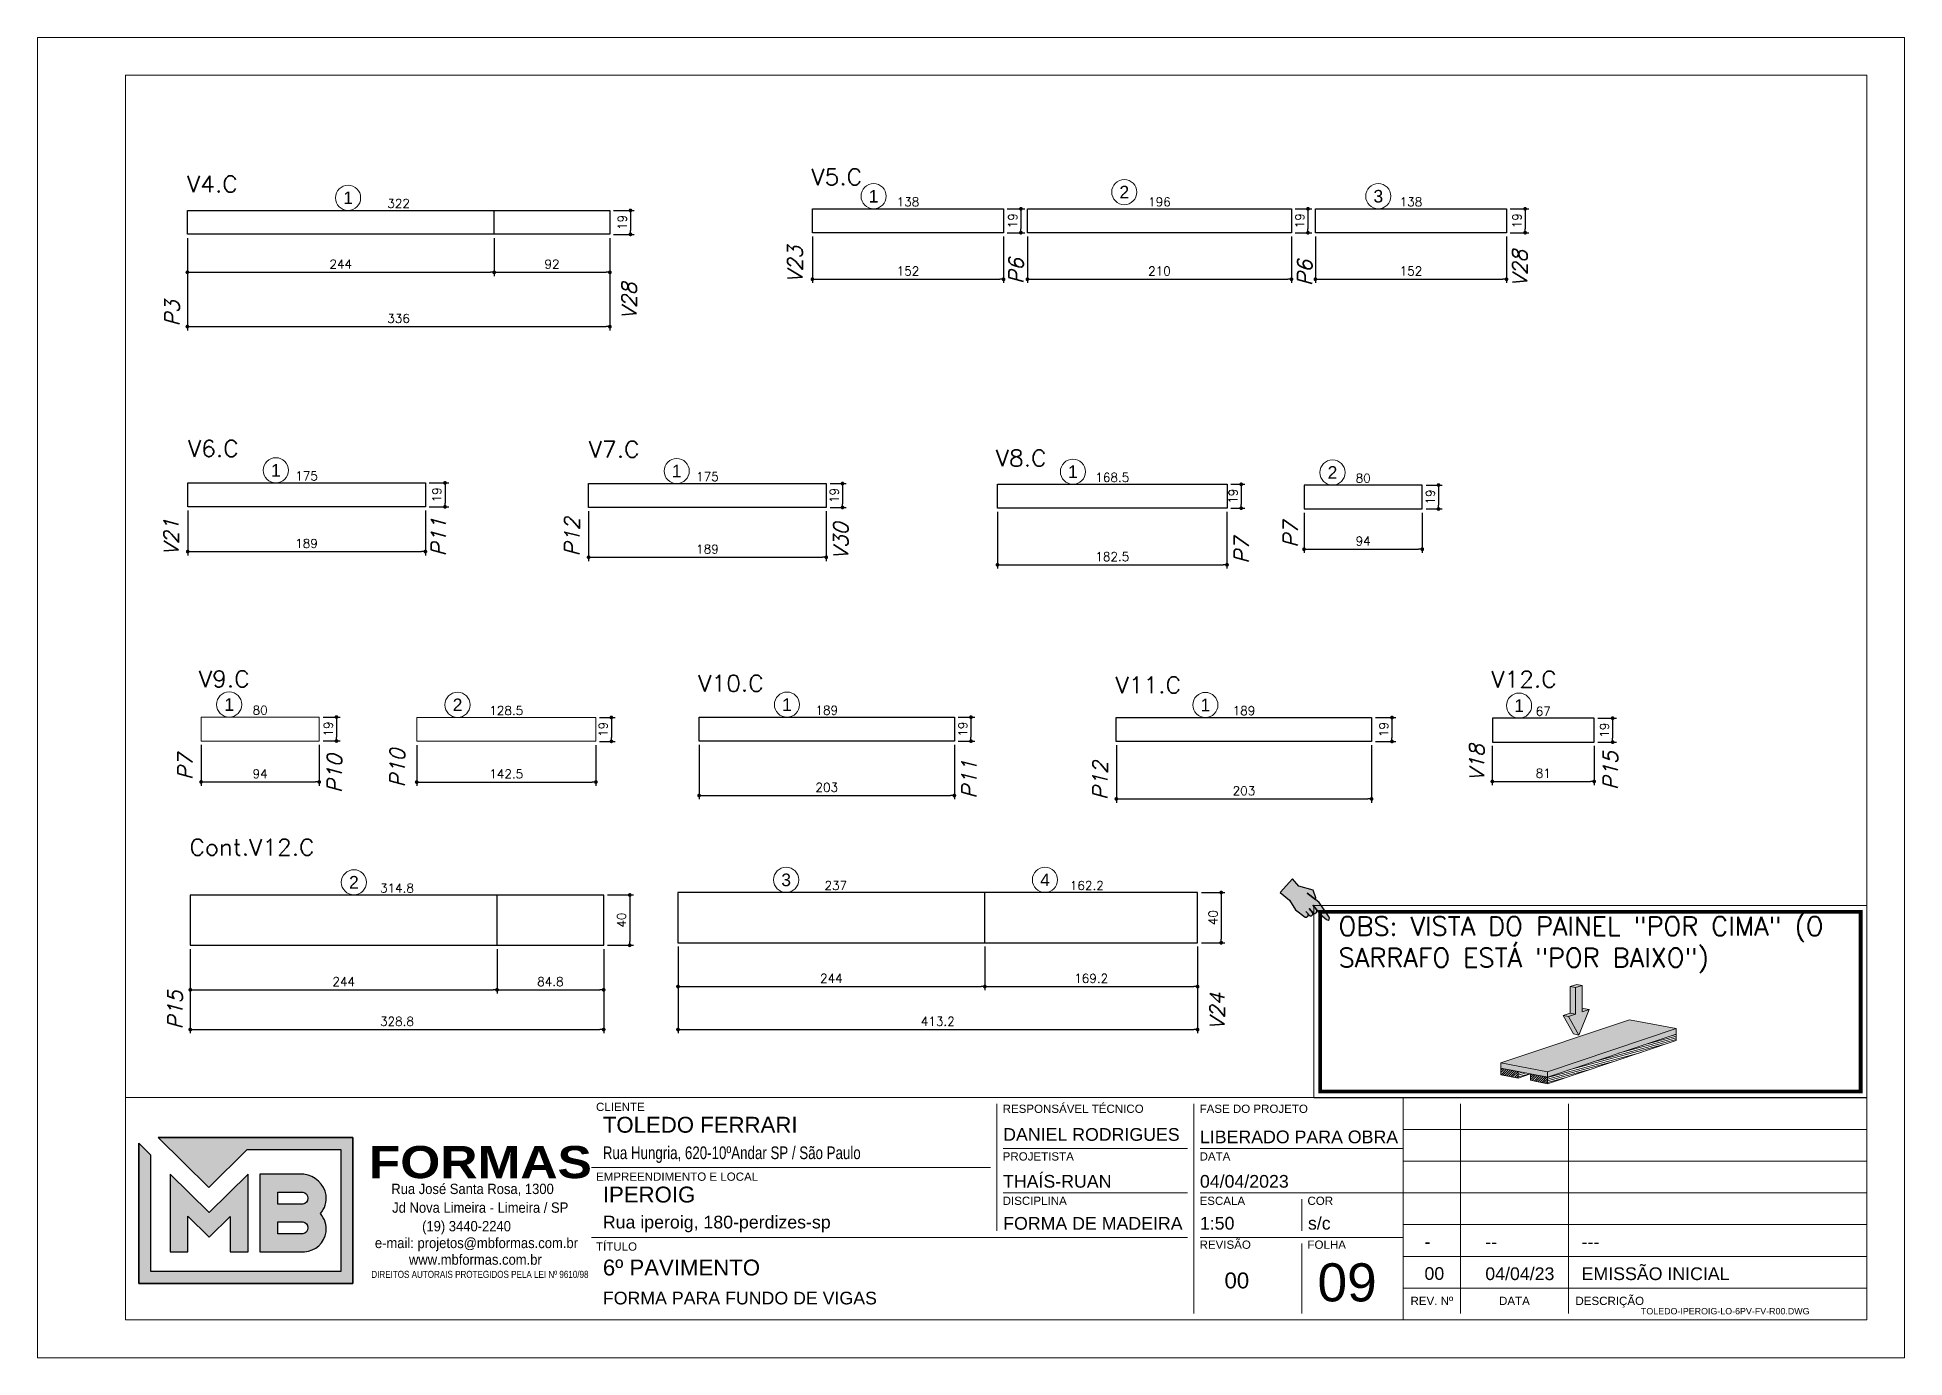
# Model space of a CAD drawing. Extents: x -20676 to 4767, y -817 to 14640.
# Drawn here: x -19091 to -17606, y 6382 to 7432 of the extents above; entities that cross this region are included whole.
import ezdxf
from ezdxf.enums import TextEntityAlignment as Align
from ezdxf.lldxf.tags import DXFTag

# ---------------------------------------------------------------- set-up
doc = ezdxf.new("R2010")
doc.units = 0
doc.header["$PDMODE"] = 2
doc.header["$PDSIZE"] = 10
doc.linetypes.add('CABLIN', pattern=[0.35, 0.25, -0.1])
doc.layers.get('0').update_dxf_attribs({"lineweight": 13})
doc.layers.get('Defpoints').update_dxf_attribs({"lineweight": 13})
for name, color, linetype, lineweight in [('contorno de painel', 7, 'Continuous', 13), ('cotas', 4, 'Continuous', 13), ('FOLHA MB', 7, 'Continuous', 13), ('HACHURACONCRETO', 7, 'Continuous', 13), ('Romaneio', 1, 'Continuous', 13), ('texto de viga', 7, 'Continuous', 13)]:
    doc.layers.add(name, color=color, linetype=linetype, lineweight=lineweight)
for name, color, linetype in [('Cota Sarrafo', 180, 'Continuous'), ('MB_LOGO', 254, 'Continuous'), ('Painéis', 200, 'Continuous'), ('REGUA-80', 111, 'Continuous'), ('TEXTO_GERAL', 7, 'Continuous'), ('va165-sec', 5, 'DASHED')]:
    doc.layers.add(name, color=color, linetype=linetype)
doc.styles.add('ARIAL', font='arial.ttf', dxfattribs={"oblique": 15, "height": 25})
doc.styles.add('MB_C01', font='arial.ttf', dxfattribs={"height": 1.3})
doc.styles.add('MB_C02', font='arial.ttf', dxfattribs={"height": 2})
doc.styles.add('MB_C03', font='arial.ttf', dxfattribs={"height": 2.5})
doc.styles.add('MB_C04', font='arial.ttf', dxfattribs={"height": 6})
doc.styles.add('MB_LOGO', font='ariblk.ttf', dxfattribs={"height": 75})
doc.styles.add('MB_TEXT', font='ARIALN.TTF', dxfattribs={"height": 10})
doc.styles.add('REGUA-120', font='ROMANS.shx', dxfattribs={"height": 15})
doc.styles.add('ROMANS', font='romans.shx')
tags = doc.linetypes.add('DASHED', pattern=[0.75, 0.5, -0.25]).pattern_tags.tags
tags[6:7] = [DXFTag(74, 4), DXFTag(75, 0), DXFTag(340, '0'), DXFTag(46, 1.0), DXFTag(50, 0.0), DXFTag(44, 0.0), DXFTag(45, 0.0)]
tags[4:5] = [DXFTag(74, 4), DXFTag(75, 0), DXFTag(340, '0'), DXFTag(46, 1.0), DXFTag(50, 0.0), DXFTag(44, 0.0), DXFTag(45, 0.0)]
doc.dimstyles.new('PAINEL', dxfattribs={"dimtxt": 7, "dimasz": 3, "dimexe": 3, "dimexo": 3, "dimgap": 3, "dimtad": 1, "dimdec": 1, "dimzin": 12, "dimdsep": 46, "dimtxsty": 'ROMANS', "dimblk": 'DOT', "dimcen": 0, "dimclrd": 4, "dimclre": 4, "dimclrt": 240, "dimadec": 1, "dimazin": 3, "dimtfac": 1, "dimtdec": 1, "dimtmove": 0, "dimatfit": 3, "dimfxl": 0, "dimtolj": 1, "dimtzin": 12, "dimarcsym": 0})
doc.dimstyles.new('projeto2', dxfattribs={"dimtxt": 7, "dimasz": 5, "dimexe": 1.25, "dimexo": 2.5, "dimgap": 2, "dimtad": 1, "dimdec": 1, "dimdsep": 46, "dimtxsty": 'ROMANS', "dimblk": 'OBLIQUE', "dimcen": 10, "dimdle": 1, "dimse1": 1, "dimse2": 1, "dimsd1": 1, "dimsd2": 1, "dimclrd": 256, "dimclre": 256, "dimclrt": 3, "dimadec": 0, "dimazin": 0, "dimtfac": 1, "dimtdec": 1, "dimtmove": 0, "dimatfit": 3, "dimldrblk": 'OBLIQUE', "dimfxl": 0, "dimlwd": -1, "dimlwe": -1, "dimarcsym": 0})

msp = doc.modelspace()

# ---------------------------------------------------------------- texts
at = {"layer": 'Romaneio', "color": 7, "style": 'ARIAL'}
for s, p in [('1', (-18844.27, 7304.62)), ('1', (-18426.32, 7305.91)), ('2', (-18226.97, 7309.19)), ('3', (-18024.97, 7305.91)), ('1', (-18901.71, 7087.93)), ('1', (-18582.93, 7087.36)), ('1', (-18267.81, 7086.83)), ('2', (-18061.42, 7086.22)), ('1', (-18938.85, 6901.65)), ('2', (-18757.23, 6901.41)), ('1', (-18495.24, 6901.6)), ('1', (-18162.48, 6901.33)), ('1', (-17913.01, 6900.79)), ('2', (-18839.65, 6760.32)), ('3', (-18495.91, 6762.23)), ('4', (-18290.05, 6762.23))]:
    msp.add_text(s, height=10, dxfattribs=at).set_placement(p, align=Align.MIDDLE_CENTER)
at = {"layer": 'texto de viga', "color": 215, "style": 'REGUA-120', "oblique": 15}
for s, p in [('V23', (-18482.97, 7237.11)), ('V28', (-17906.62, 7234.01)), ('P6', (-18307.1, 7236.05)), ('P6', (-18077.54, 7234.6)), ('V28', (-18614.79, 7208.02)), ('P3', (-18978.33, 7202.39)), ('V21', (-18979.14, 7020.16)), ('P11', (-18766.45, 7019.51)), ('P12', (-18660.35, 7019.59)), ('V30', (-18446.6, 7017.1)), ('P7', (-18088.92, 7026.47)), ('P7', (-18127.84, 7013.72)), ('P7', (-18967.93, 6841.72)), ('P10', (-18849.29, 6831.33)), ('P10', (-18799.2, 6835.74)), ('V18', (-17940.69, 6840.82)), ('P15', (-17834.45, 6833.59)), ('P11', (-18344.52, 6826.86)), ('P12', (-18240.3, 6825.82)), ('P15', (-18975.95, 6643.38)), ('V24', (-18147.32, 6643.06))]:
    msp.add_text(s, height=11.752, rotation=90, dxfattribs=at).set_placement(p)
at = {"layer": 'TEXTO_GERAL', "style": 'REGUA-120', "width": 1.05}
for s, p in [('V4.C', (-18972.37, 7309.02)), ('V5.C', (-18475.83, 7314.81)), ('V6.C', (-18971.62, 7098.78)), ('V7.C', (-18652.84, 7098.21)), ('V8.C', (-18329.18, 7091.17)), ('V9.C', (-18962.94, 6915.57)), ('V10.C', (-18565.82, 6912.06)), ('V11.C', (-18233.9, 6910.74)), ('V12.C', (-17935.12, 6915.3)), ('Cont.V12.C', (-18970.41, 6781.69))]:
    msp.add_text(s, height=13, dxfattribs=at).set_placement(p)

# ---------------------------------------------------------------- blocks, each defined once
blk = doc.blocks.new('LOGO2')
at = {"layer": 'MB_LOGO', "linetype": 'Continuous'}
h = blk.add_hatch(color=256, dxfattribs=at)
h.dxf.hatch_style = 1
h.set_gradient(color1=(242, 132, 69), color2=(247, 180, 141), rotation=90, tint=1)
h.paths.add_polyline_path([(7.48, 9.64), (10.45, 12.57), (17.71, 12.57), (17.71, 3.12), (2.97, 3.12), (2.97, 12.14), (2.04, 13.06), (2.04, 2.19), (18.64, 2.19), (18.64, 13.5), (3.56, 13.5)])
h = blk.add_hatch(color=256, dxfattribs=at)
h.dxf.hatch_style = 1
h.set_gradient(color1=(242, 132, 69), color2=(247, 180, 141), rotation=90, tint=1)
h.paths.add_polyline_path([(10.52, 4.64), (10.52, 10.66), (7.5, 7.68), (4.47, 10.66), (4.47, 4.64), (5.86, 4.64), (5.86, 7.4), (7.51, 5.78), (9.13, 7.37), (9.13, 4.64)])
h = blk.add_hatch(color=256, dxfattribs=at)
h.dxf.hatch_style = 1
h.set_gradient(color1=(242, 132, 69), color2=(247, 180, 141), rotation=90, tint=1)
h.paths.add_polyline_path([(11.42, 10.66), (11.42, 4.64), (14.89, 4.64, 0.350532), (16.57, 6.18, 0.219217), (16.12, 7.6, 0.21502), (16.57, 9.03, 0.319901), (14.85, 10.66)])
h.paths.add_polyline_path([(14.75, 8.33), (12.82, 8.33), (12.82, 9.26), (14.63, 9.26, -1)], flags=16)
h.paths.add_polyline_path([(14.75, 6.04), (12.82, 6.04), (12.82, 6.97), (14.63, 6.97, -1)], flags=16)
blk.add_lwpolyline([(3.56, 13.5), (18.64, 13.5), (18.64, 2.19), (2.04, 2.19), (2.04, 13.06)], dxfattribs=at)
at = {"layer": 'MB_LOGO', "color": 31, "linetype": 'Continuous', "true_color": 0xf7b48d}
for points in [[(10.45, 12.57), (17.71, 12.57), (17.71, 3.12), (2.97, 3.12), (2.97, 12.14), (2.04, 13.06), (2.04, 2.19), (18.64, 2.19), (18.64, 13.5), (3.56, 13.5), (7.48, 9.64)], [(4.47, 10.66), (4.47, 4.64), (5.86, 4.64), (5.86, 7.4), (7.51, 5.78), (9.13, 7.37), (9.13, 4.64), (10.52, 4.64), (10.52, 10.66), (7.5, 7.68)]]:
    blk.add_lwpolyline(points, close=True, dxfattribs=at)
for points in [[(16.57, 9.03, 0.319901), (14.85, 10.66), (11.42, 10.66), (11.42, 4.64), (14.89, 4.64, 0.350532), (16.57, 6.18, 0.219217), (16.12, 7.6, 0.21502)], [(12.82, 9.26), (14.75, 9.26, -0.880235), (14.75, 8.33), (12.82, 8.33)], [(12.82, 6.97), (14.75, 6.97, -0.880235), (14.75, 6.04), (12.82, 6.04)]]:
    blk.add_lwpolyline(points, format="xyb", close=True, dxfattribs=at)
at = {"layer": 'MB_LOGO', "color": 0, "linetype": 'Continuous', "style": 'MB_LOGO'}
blk.add_text('FORMAS', height=2.496, dxfattribs=at).set_placement((19.88, 10.35))
at = {"layer": 'MB_LOGO', "color": 0, "style": 'MB_TEXT', "width": 1.1}
for s, p in [('Rua José Santa Rosa, 1300', (21.62, 9.12)), ('Jd Nova Limeira - Limeira / SP', (21.69, 7.67)), ('(19) 3440-2240', (24.01, 6.23)), ('e-mail: projetos@mbformas.com.br', (20.35, 4.93)), ('www.mbformas.com.br', (22.99, 3.64))]:
    blk.add_text(s, height=0.7993, dxfattribs=at).set_placement(p)
at = {"layer": 'MB_LOGO', "color": 252, "style": 'MB_TEXT'}
blk.add_text('DIREITOS AUTORAIS PROTEGIDOS PELA LEI Nº 9610/98', height=0.546, dxfattribs=at).set_placement((20.07, 2.62))
blk = doc.blocks.new('A$Ceb89ac90')
at = {"color": 1}
for p, q in [((1086.3, 356.7), (70, 356.7)), ((1086.3, 356.7), (1086.3, 179.9)), ((1455, 356.7), (1086.3, 356.7)), ((763, 351.7), (763, 250.7)), ((919.6, 351.7), (919.6, 185)), ((1131.8, 185), (1131.8, 351.7)), ((1217.6, 351.7), (1217.6, 185)), ((1455, 331.5), (1086.3, 331.5)), ((914.6, 316.3), (768.1, 316.3)), ((1086.3, 316.3), (924.7, 316.3)), ((758, 301.2), (440.7, 301.2)), ((1455, 306.2), (1086.3, 306.2)), ((914.6, 281), (768.1, 281)), ((1086.3, 281), (924.7, 281)), ((1005.5, 275.9), (1005.5, 250.7)), ((1455, 281), (1086.3, 281)), ((1455, 255.7), (1086.3, 255.7)), ((914.6, 245.6), (440.7, 245.6)), ((1086.3, 245.6), (924.7, 245.6)), ((1005.5, 240.6), (1005.5, 185)), ((1455, 230.4), (1086.3, 230.4)), ((1455, 205.2), (1086.3, 205.2))]:
    blk.add_line(p, q, dxfattribs=at)
for points in [[(0, 1199.9), (0, 149.9), (1485, 149.9), (1485, 1199.9)], [(70, 1169.9), (70, 179.9), (1455, 179.9), (1455, 1169.9)]]:
    blk.add_lwpolyline(points, close=True, dxfattribs=at)
at = {"xscale": 10.25810868844649, "yscale": 10.25810868844649, "zscale": 10.25810868844649}
blk.add_blockref('LOGO2', (59.7, 186.5), dxfattribs=at)
at = {"color": 6, "style": 'MB_C01'}
for s, height, p in [('CLIENTE', 6.57, (444.3, 346.1)), ('RESPONSÁVEL TÉCNICO', 6.566, (767.7, 344.6)), ('FASE DO PROJETO', 6.566, (924.3, 344.6)), ('PROJETISTA', 6.57, (767.7, 306.7)), ('DATA', 6.57, (924.3, 306.7)), ('EMPREENDIMENTO E LOCAL', 6.566, (444.3, 290.6)), ('DISCIPLINA', 6.57, (767.7, 271.4)), ('ESCALA', 6.57, (924.3, 271.4)), ('COR', 6.57, (1010.1, 271.4)), ('TÍTULO', 6.57, (444.3, 235)), ('REVISÃO', 6.57, (924.3, 236.5)), ('FOLHA', 6.57, (1010.1, 236.5))]:
    blk.add_text(s, height=height, dxfattribs=at).set_placement(p)
at = {"color": 5, "style": 'MB_C02'}
for s, p in [('DANIEL RODRIGUES', (768.1, 322.4)), ('FORMA DE MADEIRA', (768.1, 251.7))]:
    blk.add_text(s, height=10.102, dxfattribs=at).set_placement(p)
at = {"color": 6, "style": 'MB_C01'}
for s, p in [('REV. Nº', (1109, 195.1)), ('DATA', (1174.7, 195.1)), ('DESCRIÇÃO', (1250.5, 195.1))]:
    blk.add_text(s, height=6.57, dxfattribs=at).set_placement(p, align=Align.MIDDLE_CENTER)
at = {"insert": (1275.3, 189.4), "char_height": 5.051, "width": 210.818, "attachment_point": 1, "style": 'MB_C04'}
blk.add_mtext('TOLEDO-IPEROIG-LO-6PV-FV-R00.DWG', dxfattribs=at)
at = {"color": 5}
for tag, p, height, style in [('CLIENTE', (449.7, 328.8), 12.6, 'MB_C03'), ('REV_05', (1103.1, 338.1), 10.1, 'MB_C02'), ('DATA_REV_05', (1151.5, 337.9), 10.1, 'MB_C02'), ('INFO_REV_05', (1228.1, 337.9), 10.1, 'MB_C02'), ('FASE', (924.6, 320.5), 10.1, 'MB_C02'), ('REV_04', (1103.1, 312.8), 10.1, 'MB_C02'), ('DATA_REV_04', (1151.5, 312.7), 10.1, 'MB_C02'), ('INFO_REV_04', (1228.1, 312.7), 10.1, 'MB_C02'), ('REV_03', (1103.1, 287.6), 10.1, 'MB_C02'), ('DATA_REV_03', (1151.5, 287.4), 10.1, 'MB_C02'), ('INFO_REV_03', (1228.1, 287.4), 10.1, 'MB_C02'), ('OBRA', (449.7, 273.3), 12.6, 'MB_C03'), ('PROJETISTA', (768, 285.1), 10.1, 'MB_C02'), ('DATA', (924.6, 285.1), 10.1, 'MB_C02'), ('REV_02', (1103.1, 262.3), 10.1, 'MB_C02'), ('DATA_REV_02', (1151.5, 262.1), 10.1, 'MB_C02'), ('INFO_REV_02', (1228.1, 262.1), 10.1, 'MB_C02'), ('ESC', (924.6, 251.8), 10.1, 'MB_C02'), ('COR', (1010.5, 251.8), 10.1, 'MB_C02'), ('REV_01', (1103.1, 237.1), 10.1, 'MB_C02'), ('DATA_REV_01', (1151.5, 236.9), 10.1, 'MB_C02'), ('INFO_REV_01', (1228.1, 236.9), 10.1, 'MB_C02'), ('PAVIMENTO', (449.7, 215.3), 12.6, 'MB_C03'), ('FL', (1018.1, 194.7), 30.3, 'MB_C04'), ('EMISSÃO_INICIAL', (1228.1, 211.6), 10.1, 'MB_C02'), ('REV', (944.1, 205), 12.6, 'MB_C03'), ('REV_00', (1103.1, 211.8), 10.1, 'MB_C02'), ('DATA_REV_00', (1151.5, 211.6), 10.1, 'MB_C02')]:
    blk.add_attdef(tag, p, '', height=height, dxfattribs=dict(at, style=style))
at = {"color": 6, "style": 'MB_C02'}
for tag, p in [('ENDEREÇO_CLIENTE', (449.7, 307.8)), ('ENDEREÇO_OBRA', (449.7, 252.7)), ('TIPO_DE_PROJETO', (449.7, 192.3))]:
    blk.add_attdef(tag, p, '', height=10.1, dxfattribs=at)
blk = doc.blocks.new('INDICADOR')
at = {"layer": 'va165-sec', "ltscale": 100}
blk.add_hatch(color=61, dxfattribs=at).paths.add_polyline_path([(-59.7, -24.5), (-37.5, -24.3), (-35.4, -22.8), (-34.7, -18.5), (-36.9, -15.9), (-32.1, -16.5), (-29.9, -15.1), (-29.3, -11.2), (-31.5, -8.9), (-29.5, -9.3), (-27.5, -7.7), (-26.6, -3.4), (-28.9, -0.4), (-18.5, -2.8), (-3.7, -3.1), (-0.7, -1.9), (0, 0), (-1.3, 2.8), (-2.9, 3.5), (-33.7, 13.2), (-42.6, 13.1), (-44, 16), (-56.7, 23.9), (-82.1, 13.8), (-99.5, 16.7), (-102.1, -17), (-79.1, -17.5)])
at = {"layer": 'REGUA-80', "color": 1}
blk.add_lwpolyline([(-102.1, -17), (-79.1, -17.5), (-59.7, -24.5), (-37.5, -24.3), (-35.4, -22.8), (-34.7, -18.5), (-36.9, -15.9), (-43.1, -15.1), (-32.1, -16.5), (-29.9, -15.1), (-29.3, -11.2), (-31.5, -8.9), (-41.5, -7), (-29.5, -9.3), (-27.5, -7.7), (-26.6, -3.4), (-28.9, -0.4), (-39.8, 2.2), (-18.5, -2.8), (-3.7, -3.1), (-0.7, -1.9), (0, 0), (-1.3, 2.8), (-2.9, 3.5), (-33.7, 13.2), (-42.6, 13.1), (-61.9, 12.9), (-42.6, 13.1), (-44, 16), (-56.7, 23.9), (-82.1, 13.8), (-99.5, 16.7), (-102.1, -17)], dxfattribs=at)
blk = doc.blocks.new('DEDADA')
at = {"linetype": 'Continuous', "ltscale": 100, "xscale": 0.5000000000004939, "yscale": 0.5000000000004939, "zscale": 0.5000000000004939, "rotation": 321.5463332659798}
blk.add_blockref('INDICADOR', (63.1, 17), dxfattribs=at)
blk = doc.blocks.new('FDSFSDFSDF')
at = {"layer": 'HACHURACONCRETO'}
h = blk.add_hatch(color=1, dxfattribs=at)
h.dxf.hatch_style = 1
h.paths.add_polyline_path([(-20956.4, 7327.5), (-20960.7, 7328.3), (-20960.7, 7307.2), (-20956.4, 7306.3)], flags=17)
h.paths.add_polyline_path([(-20951, 7329.3), (-20956.4, 7327.5), (-20956.4, 7306.3), (-20961.8, 7304.5), (-20953.7, 7289.8), (-20945.6, 7310), (-20951, 7308.2)])
h.paths.add_polyline_path([(-20961.8, 7304.5), (-20966.1, 7305.3), (-20958, 7290.7), (-20953.7, 7289.8)])
h.paths.add_polyline_path([(-20956.4, 7306.3), (-20960.7, 7307.2), (-20966.1, 7305.3), (-20961.8, 7304.5)])
h.paths.add_polyline_path([(-20945.6, 7310), (-20949.9, 7310.8), (-20951, 7310.4), (-20951, 7308.2)], flags=17)
h.paths.add_polyline_path([(-20951, 7329.3), (-20955.3, 7330.1), (-20960.7, 7328.3), (-20956.4, 7327.5)])
h = blk.add_hatch(color=253, dxfattribs=at)
h.dxf.hatch_style = 1
h.paths.add_polyline_path([(-20876.3, 7294.9), (-20913.5, 7302), (-21015.7, 7267.8), (-20978.5, 7260.6)])
h.paths.add_polyline_path([(-21015.7, 7267.8), (-21015.7, 7263.5), (-20978.5, 7256.4), (-20978.5, 7260.6)])
h.paths.add_polyline_path([(-20876.3, 7290.6), (-20876.3, 7294.9), (-20978.5, 7260.6), (-20978.5, 7256.4)])
h = blk.add_hatch(dxfattribs=at)
h.set_pattern_fill('ANSI31', color=252, scale=0.409149, angle=150)
h.set_pattern_definition([(195, (7609.989, -2957.4306), (0.336218163, -1.254783266), [])])
h.paths.add_polyline_path([(-20992.2, 7258.9), (-20992.2, 7259), (-21002, 7260.9), (-21002, 7255.6)])
h.paths.add_polyline_path([(-20876.3, 7285.4), (-20876.3, 7290.6), (-20978.5, 7256.4), (-20978.5, 7251.1)])
h = blk.add_hatch(dxfattribs=at)
h.set_pattern_fill('ANSI31', color=252, scale=0.409149)
h.set_pattern_definition([(45, (7609.989, -2957.4306), (-0.918565103, 0.918565103), [])])
h.paths.add_polyline_path([(-21002, 7260.9), (-21015.7, 7263.5), (-21015.7, 7258.3), (-21002, 7255.6)])
h.paths.add_polyline_path([(-20978.5, 7256.4), (-20992.2, 7259), (-20992.2, 7253.8), (-20978.5, 7251.1)])
at = {"color": 0, "linetype": 'Continuous', "lineweight": 0, "extrusion": (5.55112e-17, 0.967349, 0.253449)}
for p, q in [((-20960.7, 7328.3), (-20955.3, 7330.1)), ((-20956.4, 7327.5), (-20960.7, 7328.3)), ((-20960.7, 7307.2), (-20960.7, 7328.3)), ((-20951, 7329.3), (-20956.4, 7327.5)), ((-20956.4, 7327.5), (-20956.4, 7306.3)), ((-20951, 7329.3), (-20955.3, 7330.1)), ((-20951, 7308.2), (-20951, 7329.3)), ((-20966.1, 7305.3), (-20960.7, 7307.2)), ((-20956.4, 7306.3), (-20961.8, 7304.5)), ((-20956.4, 7306.3), (-20960.7, 7307.2)), ((-20953.7, 7289.8), (-20945.6, 7310)), ((-20951, 7310.4), (-20949.9, 7310.8)), ((-20945.6, 7310), (-20951, 7308.2)), ((-20945.6, 7310), (-20949.9, 7310.8)), ((-20913.5, 7302), (-21015.7, 7267.8)), ((-20978.5, 7260.6), (-20876.3, 7294.9)), ((-20961.8, 7304.5), (-20966.1, 7305.3)), ((-20958, 7290.7), (-20966.1, 7305.3)), ((-20961.8, 7304.5), (-20953.7, 7289.8)), ((-20876.3, 7294.9), (-20913.5, 7302)), ((-20876.3, 7290.6), (-20876.3, 7294.9)), ((-20876.3, 7290.6), (-20978.5, 7256.4)), ((-20876.3, 7290.6), (-20978.5, 7256.4)), ((-20876.3, 7285.4), (-20978.5, 7251.1)), ((-20953.7, 7289.8), (-20958, 7290.7)), ((-20876.3, 7290.6), (-20876.3, 7285.4)), ((-21015.7, 7267.8), (-20978.5, 7260.6)), ((-21015.7, 7263.5), (-21015.7, 7267.8)), ((-21015.7, 7263.5), (-21015.7, 7258.3)), ((-21015.7, 7263.5), (-21002, 7260.9)), ((-20978.5, 7256.4), (-21015.7, 7263.5)), ((-21002, 7255.6), (-21015.7, 7258.3)), ((-21002, 7260.9), (-21002, 7255.6)), ((-20992.2, 7258.9), (-21002, 7255.6)), ((-20978.5, 7256.4), (-20992.2, 7259)), ((-20992.2, 7259), (-20992.2, 7253.8)), ((-20978.5, 7251.1), (-20992.2, 7253.8)), ((-20978.5, 7256.4), (-20978.5, 7260.6)), ((-20978.5, 7256.4), (-20978.5, 7251.1))]:
    blk.add_line(p, q, dxfattribs=at)
blk.add_lwpolyline([(-21164.5, 7392.8), (-20724.6, 7392.8), (-20724.6, 7240), (-21164.5, 7240)], close=True)
at = {"const_width": 3}
blk.add_lwpolyline([(-21159.5, 7387.8), (-20729.6, 7387.8), (-20729.6, 7245), (-21159.5, 7245)], close=True, dxfattribs=at)
at = {"lineweight": 5, "xscale": 0.8622490710097133, "yscale": 0.8622490710097133, "zscale": 0.2874163570032379}
blk.add_blockref('DEDADA', (-21206.7, 7367), dxfattribs=at)
at = {"layer": 'contorno de painel', "linetype": 'CABLIN', "insert": (-21144.8, 7383.9), "char_height": 15, "attachment_point": 1, "style": 'ROMANS'}
blk.add_mtext_dynamic_manual_height_columns('OBS: VISTA DO PAINEL "POR CIMA" (O SARRAFO ESTÁ "POR BAIXO")', width=429.807, gutter_width=45, heights=[0], dxfattribs=at)
blk = doc.blocks.new('_Dot')
at = {"color": 0, "linetype": 'ByBlock', "lineweight": -2}
blk.add_line((-0.5, 0), (-1, 0), dxfattribs=at)
at = {"color": 0, "linetype": 'ByBlock', "const_width": 0.5}
blk.add_lwpolyline([(-0.25, 0, 1), (0.25, 0, 1)], format="xyb", close=True, dxfattribs=at)
blk = doc.blocks.new('*D759')
at = {"layer": 'cotas', "color": 4, "lineweight": -2, "transparency": 16777216}
for p, q in [((-18972.1, 7272.6), (-18972.1, 7199.2)), ((-18636.1, 7272.6), (-18636.1, 7199.2)), ((-18969.1, 7202.2), (-18639.1, 7202.2))]:
    blk.add_line(p, q, dxfattribs=at)
at = {"layer": 'Defpoints', "color": 0, "transparency": 16777216}
for p in [(-18972.1, 7275.6), (-18636.1, 7275.6), (-18636.1, 7202.2)]:
    blk.add_point(p, dxfattribs=at)
at = {"layer": 'cotas', "color": 4, "lineweight": -2, "transparency": 16777216, "xscale": 3, "yscale": 3, "zscale": 3, "rotation": 180}
blk.add_blockref('_Dot', (-18972.1, 7202.2), dxfattribs=at)
at = {"layer": 'cotas', "color": 4, "lineweight": -2, "transparency": 16777216, "xscale": 3, "yscale": 3, "zscale": 3}
blk.add_blockref('_Dot', (-18636.1, 7202.2), dxfattribs=at)
at = {"layer": 'cotas', "color": 240, "transparency": 16777216, "insert": (-18804.1, 7208.7), "char_height": 7, "attachment_point": 5, "style": 'ROMANS'}
blk.add_mtext('\\A1;336', dxfattribs=at)
blk = doc.blocks.new('*D760')
at = {"layer": 'cotas', "color": 4, "lineweight": -2, "transparency": 16777216}
for p, q in [((-18633.1, 7294.6), (-18616.7, 7294.6)), ((-18619.7, 7291.6), (-18619.7, 7278.6)), ((-18633.1, 7275.6), (-18616.7, 7275.6))]:
    blk.add_line(p, q, dxfattribs=at)
at = {"layer": 'Defpoints', "color": 0, "transparency": 16777216}
for p in [(-18636.1, 7294.6), (-18636.1, 7275.6), (-18619.7, 7275.6)]:
    blk.add_point(p, dxfattribs=at)
at = {"layer": 'cotas', "color": 4, "lineweight": -2, "transparency": 16777216, "xscale": 3, "yscale": 3, "zscale": 3}
for p, rotation in [((-18619.7, 7294.6), 90), ((-18619.7, 7275.6), 270)]:
    blk.add_blockref('_Dot', p, dxfattribs=dict(at, rotation=rotation))
at = {"layer": 'cotas', "color": 240, "transparency": 16777216, "insert": (-18626.2, 7285.1), "char_height": 7, "attachment_point": 5, "rotation": 90, "style": 'ROMANS'}
blk.add_mtext('\\A1;19', dxfattribs=at)
blk = doc.blocks.new('*D761')
at = {"layer": 'cotas', "color": 4, "lineweight": -2, "transparency": 16777216}
for p, q in [((-18972.1, 7272.6), (-18972.1, 7242.4)), ((-18728.1, 7272.6), (-18728.1, 7242.4)), ((-18969.1, 7245.4), (-18731.1, 7245.4))]:
    blk.add_line(p, q, dxfattribs=at)
at = {"layer": 'Defpoints', "color": 0, "transparency": 16777216}
for p in [(-18972.1, 7275.6), (-18728.1, 7275.6), (-18728.1, 7245.4)]:
    blk.add_point(p, dxfattribs=at)
at = {"layer": 'cotas', "color": 4, "lineweight": -2, "transparency": 16777216, "xscale": 3, "yscale": 3, "zscale": 3, "rotation": 180}
blk.add_blockref('_Dot', (-18972.1, 7245.4), dxfattribs=at)
at = {"layer": 'cotas', "color": 4, "lineweight": -2, "transparency": 16777216, "xscale": 3, "yscale": 3, "zscale": 3}
blk.add_blockref('_Dot', (-18728.1, 7245.4), dxfattribs=at)
at = {"layer": 'cotas', "color": 240, "transparency": 16777216, "insert": (-18850.1, 7251.9), "char_height": 7, "attachment_point": 5, "style": 'ROMANS'}
blk.add_mtext('\\A1;244', dxfattribs=at)
blk = doc.blocks.new('*D762')
at = {"layer": 'cotas', "color": 4, "lineweight": -2, "transparency": 16777216}
for p, q in [((-18728.1, 7272.6), (-18728.1, 7242.4)), ((-18636.1, 7272.6), (-18636.1, 7242.4)), ((-18725.1, 7245.4), (-18639.1, 7245.4))]:
    blk.add_line(p, q, dxfattribs=at)
at = {"layer": 'Defpoints', "color": 0, "transparency": 16777216}
for p in [(-18728.1, 7275.6), (-18636.1, 7275.6), (-18636.1, 7245.4)]:
    blk.add_point(p, dxfattribs=at)
at = {"layer": 'cotas', "color": 4, "lineweight": -2, "transparency": 16777216, "xscale": 3, "yscale": 3, "zscale": 3, "rotation": 180}
blk.add_blockref('_Dot', (-18728.1, 7245.4), dxfattribs=at)
at = {"layer": 'cotas', "color": 4, "lineweight": -2, "transparency": 16777216, "xscale": 3, "yscale": 3, "zscale": 3}
blk.add_blockref('_Dot', (-18636.1, 7245.4), dxfattribs=at)
at = {"layer": 'cotas', "color": 240, "transparency": 16777216, "insert": (-18682.1, 7251.9), "char_height": 7, "attachment_point": 5, "style": 'ROMANS'}
blk.add_mtext('\\A1;92', dxfattribs=at)
blk = doc.blocks.new('*D763')
at = {"layer": 'Defpoints', "color": 0, "transparency": 16777216}
for p in [(-18965.1, 7294.6), (-18643.1, 7294.6), (-18643.1, 7294.6)]:
    blk.add_point(p, dxfattribs=at)
at = {"layer": 'Cota Sarrafo', "color": 3, "transparency": 16777216, "insert": (-18804.1, 7300.1), "char_height": 7, "attachment_point": 5, "style": 'ROMANS'}
blk.add_mtext('322', dxfattribs=at)
blk = doc.blocks.new('_OBLIQUE')
at = {"color": 0, "linetype": 'ByBlock', "lineweight": -2}
for p, q in [((0, 0), (-1, 0)), ((-0.5, -0.5), (0.5, 0.5))]:
    blk.add_line(p, q, dxfattribs=at)
blk = doc.blocks.new('*D764')
at = {"layer": 'cotas', "color": 4, "lineweight": -2, "transparency": 16777216}
for p, q in [((-18475, 7273.9), (-18475, 7236.9)), ((-18323, 7273.9), (-18323, 7236.9)), ((-18472, 7239.9), (-18326, 7239.9))]:
    blk.add_line(p, q, dxfattribs=at)
at = {"layer": 'Defpoints', "color": 0, "transparency": 16777216}
for p in [(-18475, 7276.9), (-18323, 7276.9), (-18323, 7239.9)]:
    blk.add_point(p, dxfattribs=at)
at = {"layer": 'cotas', "color": 4, "lineweight": -2, "transparency": 16777216, "xscale": 3, "yscale": 3, "zscale": 3, "rotation": 180}
blk.add_blockref('_Dot', (-18475, 7239.9), dxfattribs=at)
at = {"layer": 'cotas', "color": 4, "lineweight": -2, "transparency": 16777216, "xscale": 3, "yscale": 3, "zscale": 3}
blk.add_blockref('_Dot', (-18323, 7239.9), dxfattribs=at)
at = {"layer": 'cotas', "color": 240, "transparency": 16777216, "insert": (-18399, 7246.4), "char_height": 7, "attachment_point": 5, "style": 'ROMANS'}
blk.add_mtext('\\A1;152', dxfattribs=at)
blk = doc.blocks.new('*D765')
at = {"layer": 'cotas', "color": 4, "lineweight": -2, "transparency": 16777216}
for p, q in [((-18304, 7273.9), (-18304, 7236.9)), ((-18094, 7273.9), (-18094, 7236.9)), ((-18301, 7239.9), (-18097, 7239.9))]:
    blk.add_line(p, q, dxfattribs=at)
at = {"layer": 'Defpoints', "color": 0, "transparency": 16777216}
for p in [(-18304, 7276.9), (-18094, 7276.9), (-18094, 7239.9)]:
    blk.add_point(p, dxfattribs=at)
at = {"layer": 'cotas', "color": 4, "lineweight": -2, "transparency": 16777216, "xscale": 3, "yscale": 3, "zscale": 3, "rotation": 180}
blk.add_blockref('_Dot', (-18304, 7239.9), dxfattribs=at)
at = {"layer": 'cotas', "color": 4, "lineweight": -2, "transparency": 16777216, "xscale": 3, "yscale": 3, "zscale": 3}
blk.add_blockref('_Dot', (-18094, 7239.9), dxfattribs=at)
at = {"layer": 'cotas', "color": 240, "transparency": 16777216, "insert": (-18199, 7246.4), "char_height": 7, "attachment_point": 5, "style": 'ROMANS'}
blk.add_mtext('\\A1;210', dxfattribs=at)
blk = doc.blocks.new('*D766')
at = {"layer": 'cotas', "color": 4, "lineweight": -2, "transparency": 16777216}
for p, q in [((-18075, 7273.9), (-18075, 7236.9)), ((-17923, 7273.9), (-17923, 7236.9)), ((-18072, 7239.9), (-17926, 7239.9))]:
    blk.add_line(p, q, dxfattribs=at)
at = {"layer": 'Defpoints', "color": 0, "transparency": 16777216}
for p in [(-18075, 7276.9), (-17923, 7276.9), (-17923, 7239.9)]:
    blk.add_point(p, dxfattribs=at)
at = {"layer": 'cotas', "color": 4, "lineweight": -2, "transparency": 16777216, "xscale": 3, "yscale": 3, "zscale": 3, "rotation": 180}
blk.add_blockref('_Dot', (-18075, 7239.9), dxfattribs=at)
at = {"layer": 'cotas', "color": 4, "lineweight": -2, "transparency": 16777216, "xscale": 3, "yscale": 3, "zscale": 3}
blk.add_blockref('_Dot', (-17923, 7239.9), dxfattribs=at)
at = {"layer": 'cotas', "color": 240, "transparency": 16777216, "insert": (-17999, 7246.4), "char_height": 7, "attachment_point": 5, "style": 'ROMANS'}
blk.add_mtext('\\A1;152', dxfattribs=at)
blk = doc.blocks.new('*D767')
at = {"layer": 'cotas', "color": 4, "lineweight": -2, "transparency": 16777216}
for p, q in [((-17920, 7295.9), (-17905.2, 7295.9)), ((-17908.2, 7292.9), (-17908.2, 7279.9)), ((-17920, 7276.9), (-17905.2, 7276.9))]:
    blk.add_line(p, q, dxfattribs=at)
at = {"layer": 'Defpoints', "color": 0, "transparency": 16777216}
for p in [(-17923, 7295.9), (-17923, 7276.9), (-17908.2, 7276.9)]:
    blk.add_point(p, dxfattribs=at)
at = {"layer": 'cotas', "color": 4, "lineweight": -2, "transparency": 16777216, "xscale": 3, "yscale": 3, "zscale": 3}
for p, rotation in [((-17908.2, 7295.9), 90), ((-17908.2, 7276.9), 270)]:
    blk.add_blockref('_Dot', p, dxfattribs=dict(at, rotation=rotation))
at = {"layer": 'cotas', "color": 240, "transparency": 16777216, "insert": (-17914.7, 7286.4), "char_height": 7, "attachment_point": 5, "rotation": 90, "style": 'ROMANS'}
blk.add_mtext('\\A1;19', dxfattribs=at)
blk = doc.blocks.new('*D768')
at = {"layer": 'cotas', "color": 4, "lineweight": -2, "transparency": 16777216}
for p, q in [((-18091, 7295.9), (-18077.9, 7295.9)), ((-18080.9, 7292.9), (-18080.9, 7279.9)), ((-18091, 7276.9), (-18077.9, 7276.9))]:
    blk.add_line(p, q, dxfattribs=at)
at = {"layer": 'Defpoints', "color": 0, "transparency": 16777216}
for p in [(-18094, 7295.9), (-18094, 7276.9), (-18080.9, 7276.9)]:
    blk.add_point(p, dxfattribs=at)
at = {"layer": 'cotas', "color": 4, "lineweight": -2, "transparency": 16777216, "xscale": 3, "yscale": 3, "zscale": 3}
for p, rotation in [((-18080.9, 7295.9), 90), ((-18080.9, 7276.9), 270)]:
    blk.add_blockref('_Dot', p, dxfattribs=dict(at, rotation=rotation))
at = {"layer": 'cotas', "color": 240, "transparency": 16777216, "insert": (-18087.4, 7286.4), "char_height": 7, "attachment_point": 5, "rotation": 90, "style": 'ROMANS'}
blk.add_mtext('\\A1;19', dxfattribs=at)
blk = doc.blocks.new('*D769')
at = {"layer": 'cotas', "color": 4, "lineweight": -2, "transparency": 16777216}
for p, q in [((-18320, 7295.9), (-18306.2, 7295.9)), ((-18309.2, 7292.9), (-18309.2, 7279.9)), ((-18320, 7276.9), (-18306.2, 7276.9))]:
    blk.add_line(p, q, dxfattribs=at)
at = {"layer": 'Defpoints', "color": 0, "transparency": 16777216}
for p in [(-18323, 7295.9), (-18323, 7276.9), (-18309.2, 7276.9)]:
    blk.add_point(p, dxfattribs=at)
at = {"layer": 'cotas', "color": 4, "lineweight": -2, "transparency": 16777216, "xscale": 3, "yscale": 3, "zscale": 3}
for p, rotation in [((-18309.2, 7295.9), 90), ((-18309.2, 7276.9), 270)]:
    blk.add_blockref('_Dot', p, dxfattribs=dict(at, rotation=rotation))
at = {"layer": 'cotas', "color": 240, "transparency": 16777216, "insert": (-18315.7, 7286.4), "char_height": 7, "attachment_point": 5, "rotation": 90, "style": 'ROMANS'}
blk.add_mtext('\\A1;19', dxfattribs=at)
blk = doc.blocks.new('*D770')
at = {"layer": 'Defpoints', "color": 0, "transparency": 16777216}
for p in [(-18468, 7295.9), (-18330, 7295.9), (-18330, 7295.9)]:
    blk.add_point(p, dxfattribs=at)
at = {"layer": 'Cota Sarrafo', "color": 3, "transparency": 16777216, "insert": (-18399, 7301.4), "char_height": 7, "attachment_point": 5, "style": 'ROMANS'}
blk.add_mtext('138', dxfattribs=at)
blk = doc.blocks.new('*D771')
at = {"layer": 'Defpoints', "color": 0, "transparency": 16777216}
for p in [(-18297, 7295.9), (-18101, 7295.9), (-18101, 7295.9)]:
    blk.add_point(p, dxfattribs=at)
at = {"layer": 'Cota Sarrafo', "color": 3, "transparency": 16777216, "insert": (-18199, 7301.4), "char_height": 7, "attachment_point": 5, "style": 'ROMANS'}
blk.add_mtext('196', dxfattribs=at)
blk = doc.blocks.new('*D772')
at = {"layer": 'Defpoints', "color": 0, "transparency": 16777216}
for p in [(-18068, 7295.9), (-17930, 7295.9), (-17930, 7295.9)]:
    blk.add_point(p, dxfattribs=at)
at = {"layer": 'Cota Sarrafo', "color": 3, "transparency": 16777216, "insert": (-17999, 7301.4), "char_height": 7, "attachment_point": 5, "style": 'ROMANS'}
blk.add_mtext('138', dxfattribs=at)
blk = doc.blocks.new('*D773')
at = {"layer": 'cotas', "color": 4, "lineweight": -2, "transparency": 16777216}
for p, q in [((-18971.8, 7055.9), (-18971.8, 7020.3)), ((-18782.8, 7055.9), (-18782.8, 7020.3)), ((-18968.8, 7023.3), (-18785.8, 7023.3))]:
    blk.add_line(p, q, dxfattribs=at)
at = {"layer": 'Defpoints', "color": 0, "transparency": 16777216}
for p in [(-18971.8, 7058.9), (-18782.8, 7058.9), (-18782.8, 7023.3)]:
    blk.add_point(p, dxfattribs=at)
at = {"layer": 'cotas', "color": 4, "lineweight": -2, "transparency": 16777216, "xscale": 3, "yscale": 3, "zscale": 3, "rotation": 180}
blk.add_blockref('_Dot', (-18971.8, 7023.3), dxfattribs=at)
at = {"layer": 'cotas', "color": 4, "lineweight": -2, "transparency": 16777216, "xscale": 3, "yscale": 3, "zscale": 3}
blk.add_blockref('_Dot', (-18782.8, 7023.3), dxfattribs=at)
at = {"layer": 'cotas', "color": 240, "transparency": 16777216, "insert": (-18877.3, 7029.8), "char_height": 7, "attachment_point": 5, "style": 'ROMANS'}
blk.add_mtext('\\A1;189', dxfattribs=at)
blk = doc.blocks.new('*D774')
at = {"layer": 'cotas', "color": 4, "lineweight": -2, "transparency": 16777216}
for p, q in [((-18779.8, 7077.9), (-18764.2, 7077.9)), ((-18767.2, 7074.9), (-18767.2, 7061.9)), ((-18779.8, 7058.9), (-18764.2, 7058.9))]:
    blk.add_line(p, q, dxfattribs=at)
at = {"layer": 'Defpoints', "color": 0, "transparency": 16777216}
for p in [(-18782.8, 7077.9), (-18782.8, 7058.9), (-18767.2, 7058.9)]:
    blk.add_point(p, dxfattribs=at)
at = {"layer": 'cotas', "color": 4, "lineweight": -2, "transparency": 16777216, "xscale": 3, "yscale": 3, "zscale": 3}
for p, rotation in [((-18767.2, 7077.9), 90), ((-18767.2, 7058.9), 270)]:
    blk.add_blockref('_Dot', p, dxfattribs=dict(at, rotation=rotation))
at = {"layer": 'cotas', "color": 240, "transparency": 16777216, "insert": (-18773.7, 7068.4), "char_height": 7, "attachment_point": 5, "rotation": 90, "style": 'ROMANS'}
blk.add_mtext('\\A1;19', dxfattribs=at)
blk = doc.blocks.new('*D775')
at = {"layer": 'Defpoints', "color": 0, "transparency": 16777216}
for p in [(-18964.8, 7077.9), (-18789.8, 7077.9), (-18789.8, 7077.9)]:
    blk.add_point(p, dxfattribs=at)
at = {"layer": 'Cota Sarrafo', "color": 3, "transparency": 16777216, "insert": (-18877.3, 7083.4), "char_height": 7, "attachment_point": 5, "style": 'ROMANS'}
blk.add_mtext('175', dxfattribs=at)
blk = doc.blocks.new('*D776')
at = {"layer": 'cotas', "color": 4, "lineweight": -2, "transparency": 16777216}
for p, q in [((-18653, 7055.4), (-18653, 7015.8)), ((-18464, 7055.4), (-18464, 7015.8)), ((-18650, 7018.8), (-18467, 7018.8))]:
    blk.add_line(p, q, dxfattribs=at)
at = {"layer": 'Defpoints', "color": 0, "transparency": 16777216}
for p in [(-18653, 7058.4), (-18464, 7058.4), (-18464, 7018.8)]:
    blk.add_point(p, dxfattribs=at)
at = {"layer": 'cotas', "color": 4, "lineweight": -2, "transparency": 16777216, "xscale": 3, "yscale": 3, "zscale": 3, "rotation": 180}
blk.add_blockref('_Dot', (-18653, 7018.8), dxfattribs=at)
at = {"layer": 'cotas', "color": 4, "lineweight": -2, "transparency": 16777216, "xscale": 3, "yscale": 3, "zscale": 3}
blk.add_blockref('_Dot', (-18464, 7018.8), dxfattribs=at)
at = {"layer": 'cotas', "color": 240, "transparency": 16777216, "insert": (-18558.5, 7025.3), "char_height": 7, "attachment_point": 5, "style": 'ROMANS'}
blk.add_mtext('\\A1;189', dxfattribs=at)
blk = doc.blocks.new('*D777')
at = {"layer": 'cotas', "color": 4, "lineweight": -2, "transparency": 16777216}
for p, q in [((-18461, 7077.4), (-18448.1, 7077.4)), ((-18451.1, 7074.4), (-18451.1, 7061.4)), ((-18461, 7058.4), (-18448.1, 7058.4))]:
    blk.add_line(p, q, dxfattribs=at)
at = {"layer": 'Defpoints', "color": 0, "transparency": 16777216}
for p in [(-18464, 7077.4), (-18464, 7058.4), (-18451.1, 7058.4)]:
    blk.add_point(p, dxfattribs=at)
at = {"layer": 'cotas', "color": 4, "lineweight": -2, "transparency": 16777216, "xscale": 3, "yscale": 3, "zscale": 3}
for p, rotation in [((-18451.1, 7077.4), 90), ((-18451.1, 7058.4), 270)]:
    blk.add_blockref('_Dot', p, dxfattribs=dict(at, rotation=rotation))
at = {"layer": 'cotas', "color": 240, "transparency": 16777216, "insert": (-18457.6, 7067.9), "char_height": 7, "attachment_point": 5, "rotation": 90, "style": 'ROMANS'}
blk.add_mtext('\\A1;19', dxfattribs=at)
blk = doc.blocks.new('*D778')
at = {"layer": 'Defpoints', "color": 0, "transparency": 16777216}
for p in [(-18646, 7077.4), (-18471, 7077.4), (-18471, 7077.4)]:
    blk.add_point(p, dxfattribs=at)
at = {"layer": 'Cota Sarrafo', "color": 3, "transparency": 16777216, "insert": (-18558.5, 7082.9), "char_height": 7, "attachment_point": 5, "style": 'ROMANS'}
blk.add_mtext('175', dxfattribs=at)
blk = doc.blocks.new('*D780')
at = {"layer": 'cotas', "color": 4, "lineweight": -2, "transparency": 16777216}
for p, q in [((-18327.8, 7054.8), (-18327.8, 7009.8)), ((-18145.3, 7054.8), (-18145.3, 7009.8)), ((-18324.8, 7012.8), (-18148.3, 7012.8))]:
    blk.add_line(p, q, dxfattribs=at)
at = {"layer": 'Defpoints', "color": 0, "transparency": 16777216}
for p in [(-18327.8, 7057.8), (-18145.3, 7057.8), (-18145.3, 7012.8)]:
    blk.add_point(p, dxfattribs=at)
at = {"layer": 'cotas', "color": 4, "lineweight": -2, "transparency": 16777216, "xscale": 3, "yscale": 3, "zscale": 3, "rotation": 180}
blk.add_blockref('_Dot', (-18327.8, 7012.8), dxfattribs=at)
at = {"layer": 'cotas', "color": 4, "lineweight": -2, "transparency": 16777216, "xscale": 3, "yscale": 3, "zscale": 3}
blk.add_blockref('_Dot', (-18145.3, 7012.8), dxfattribs=at)
at = {"layer": 'cotas', "color": 240, "transparency": 16777216, "insert": (-18236.5, 7019.3), "char_height": 7, "attachment_point": 5, "style": 'ROMANS'}
blk.add_mtext('\\A1;182.5', dxfattribs=at)
blk = doc.blocks.new('*D781')
at = {"layer": 'cotas', "color": 4, "lineweight": -2, "transparency": 16777216}
for p, q in [((-18142.3, 7076.8), (-18131, 7076.8)), ((-18134, 7073.8), (-18134, 7060.8)), ((-18142.3, 7057.8), (-18131, 7057.8))]:
    blk.add_line(p, q, dxfattribs=at)
at = {"layer": 'Defpoints', "color": 0, "transparency": 16777216}
for p in [(-18145.3, 7076.8), (-18145.3, 7057.8), (-18134, 7057.8)]:
    blk.add_point(p, dxfattribs=at)
at = {"layer": 'cotas', "color": 4, "lineweight": -2, "transparency": 16777216, "xscale": 3, "yscale": 3, "zscale": 3}
for p, rotation in [((-18134, 7076.8), 90), ((-18134, 7057.8), 270)]:
    blk.add_blockref('_Dot', p, dxfattribs=dict(at, rotation=rotation))
at = {"layer": 'cotas', "color": 240, "transparency": 16777216, "insert": (-18140.5, 7067.3), "char_height": 7, "attachment_point": 5, "rotation": 90, "style": 'ROMANS'}
blk.add_mtext('\\A1;19', dxfattribs=at)
blk = doc.blocks.new('*D782')
at = {"layer": 'Defpoints', "color": 0, "transparency": 16777216}
for p in [(-18320.8, 7076.8), (-18152.3, 7076.8), (-18152.3, 7076.8)]:
    blk.add_point(p, dxfattribs=at)
at = {"layer": 'Cota Sarrafo', "color": 3, "transparency": 16777216, "insert": (-18236.5, 7082.3), "char_height": 7, "attachment_point": 5, "style": 'ROMANS'}
blk.add_mtext('168.5', dxfattribs=at)
blk = doc.blocks.new('*D784')
at = {"layer": 'cotas', "color": 4, "lineweight": -2, "transparency": 16777216}
for p, q in [((-18961.2, 6869.7), (-18961.2, 6837.1)), ((-18867.2, 6869.7), (-18867.2, 6837.1)), ((-18958.2, 6840.1), (-18870.2, 6840.1))]:
    blk.add_line(p, q, dxfattribs=at)
at = {"layer": 'Defpoints', "color": 0, "transparency": 16777216}
for p in [(-18961.2, 6872.7), (-18867.2, 6872.7), (-18867.2, 6840.1)]:
    blk.add_point(p, dxfattribs=at)
at = {"layer": 'cotas', "color": 4, "lineweight": -2, "transparency": 16777216, "xscale": 3, "yscale": 3, "zscale": 3, "rotation": 180}
blk.add_blockref('_Dot', (-18961.2, 6840.1), dxfattribs=at)
at = {"layer": 'cotas', "color": 4, "lineweight": -2, "transparency": 16777216, "xscale": 3, "yscale": 3, "zscale": 3}
blk.add_blockref('_Dot', (-18867.2, 6840.1), dxfattribs=at)
at = {"layer": 'cotas', "color": 240, "transparency": 16777216, "insert": (-18914.2, 6846.6), "char_height": 7, "attachment_point": 5, "style": 'ROMANS'}
blk.add_mtext('\\A1;94', dxfattribs=at)
blk = doc.blocks.new('*D785')
at = {"layer": 'cotas', "color": 4, "lineweight": -2, "transparency": 16777216}
for p, q in [((-18864.2, 6891.7), (-18850.5, 6891.7)), ((-18853.5, 6888.7), (-18853.5, 6875.7)), ((-18864.2, 6872.7), (-18850.5, 6872.7))]:
    blk.add_line(p, q, dxfattribs=at)
at = {"layer": 'Defpoints', "color": 0, "transparency": 16777216}
for p in [(-18867.2, 6891.7), (-18867.2, 6872.7), (-18853.5, 6872.7)]:
    blk.add_point(p, dxfattribs=at)
at = {"layer": 'cotas', "color": 4, "lineweight": -2, "transparency": 16777216, "xscale": 3, "yscale": 3, "zscale": 3}
for p, rotation in [((-18853.5, 6891.7), 90), ((-18853.5, 6872.7), 270)]:
    blk.add_blockref('_Dot', p, dxfattribs=dict(at, rotation=rotation))
at = {"layer": 'cotas', "color": 240, "transparency": 16777216, "insert": (-18860, 6882.2), "char_height": 7, "attachment_point": 5, "rotation": 90, "style": 'ROMANS'}
blk.add_mtext('\\A1;19', dxfattribs=at)
blk = doc.blocks.new('*D786')
at = {"layer": 'cotas', "color": 4, "lineweight": -2, "transparency": 16777216}
for p, q in [((-18789.7, 6869.4), (-18789.7, 6837)), ((-18647.2, 6869.4), (-18647.2, 6837)), ((-18786.7, 6840), (-18650.2, 6840))]:
    blk.add_line(p, q, dxfattribs=at)
at = {"layer": 'Defpoints', "color": 0, "transparency": 16777216}
for p in [(-18789.7, 6872.4), (-18647.2, 6872.4), (-18647.2, 6840)]:
    blk.add_point(p, dxfattribs=at)
at = {"layer": 'cotas', "color": 4, "lineweight": -2, "transparency": 16777216, "xscale": 3, "yscale": 3, "zscale": 3, "rotation": 180}
blk.add_blockref('_Dot', (-18789.7, 6840), dxfattribs=at)
at = {"layer": 'cotas', "color": 4, "lineweight": -2, "transparency": 16777216, "xscale": 3, "yscale": 3, "zscale": 3}
blk.add_blockref('_Dot', (-18647.2, 6840), dxfattribs=at)
at = {"layer": 'cotas', "color": 240, "transparency": 16777216, "insert": (-18718.5, 6846.5), "char_height": 7, "attachment_point": 5, "style": 'ROMANS'}
blk.add_mtext('\\A1;142.5', dxfattribs=at)
blk = doc.blocks.new('*D787')
at = {"layer": 'cotas', "color": 4, "lineweight": -2, "transparency": 16777216}
for p, q in [((-18644.2, 6891.4), (-18631.9, 6891.4)), ((-18634.9, 6888.4), (-18634.9, 6875.4)), ((-18644.2, 6872.4), (-18631.9, 6872.4))]:
    blk.add_line(p, q, dxfattribs=at)
at = {"layer": 'Defpoints', "color": 0, "transparency": 16777216}
for p in [(-18647.2, 6891.4), (-18647.2, 6872.4), (-18634.9, 6872.4)]:
    blk.add_point(p, dxfattribs=at)
at = {"layer": 'cotas', "color": 4, "lineweight": -2, "transparency": 16777216, "xscale": 3, "yscale": 3, "zscale": 3}
for p, rotation in [((-18634.9, 6891.4), 90), ((-18634.9, 6872.4), 270)]:
    blk.add_blockref('_Dot', p, dxfattribs=dict(at, rotation=rotation))
at = {"layer": 'cotas', "color": 240, "transparency": 16777216, "insert": (-18641.4, 6881.9), "char_height": 7, "attachment_point": 5, "rotation": 90, "style": 'ROMANS'}
blk.add_mtext('\\A1;19', dxfattribs=at)
blk = doc.blocks.new('*D788')
at = {"layer": 'Defpoints', "color": 0, "transparency": 16777216}
for p in [(-18954.2, 6891.7), (-18874.2, 6891.7), (-18874.2, 6891.7)]:
    blk.add_point(p, dxfattribs=at)
at = {"layer": 'Cota Sarrafo', "color": 3, "transparency": 16777216, "insert": (-18914.2, 6897.2), "char_height": 7, "attachment_point": 5, "style": 'ROMANS'}
blk.add_mtext('80', dxfattribs=at)
blk = doc.blocks.new('*D789')
at = {"layer": 'Defpoints', "color": 0, "transparency": 16777216}
for p in [(-18782.7, 6891.4), (-18654.2, 6891.4), (-18654.2, 6891.4)]:
    blk.add_point(p, dxfattribs=at)
at = {"layer": 'Cota Sarrafo', "color": 3, "transparency": 16777216, "insert": (-18718.5, 6896.9), "char_height": 7, "attachment_point": 5, "style": 'ROMANS'}
blk.add_mtext('128.5', dxfattribs=at)
blk = doc.blocks.new('*D791')
at = {"layer": 'cotas', "color": 4, "lineweight": -2, "transparency": 16777216}
for p, q in [((-18565.1, 6869.6), (-18565.1, 6826.3)), ((-18362.1, 6869.6), (-18362.1, 6826.3)), ((-18562.1, 6829.3), (-18365.1, 6829.3))]:
    blk.add_line(p, q, dxfattribs=at)
at = {"layer": 'Defpoints', "color": 0, "transparency": 16777216}
for p in [(-18565.1, 6872.6), (-18362.1, 6872.6), (-18362.1, 6829.3)]:
    blk.add_point(p, dxfattribs=at)
at = {"layer": 'cotas', "color": 4, "lineweight": -2, "transparency": 16777216, "xscale": 3, "yscale": 3, "zscale": 3, "rotation": 180}
blk.add_blockref('_Dot', (-18565.1, 6829.3), dxfattribs=at)
at = {"layer": 'cotas', "color": 4, "lineweight": -2, "transparency": 16777216, "xscale": 3, "yscale": 3, "zscale": 3}
blk.add_blockref('_Dot', (-18362.1, 6829.3), dxfattribs=at)
at = {"layer": 'cotas', "color": 240, "transparency": 16777216, "insert": (-18463.6, 6835.8), "char_height": 7, "attachment_point": 5, "style": 'ROMANS'}
blk.add_mtext('\\A1;203', dxfattribs=at)
blk = doc.blocks.new('*D792')
at = {"layer": 'cotas', "color": 4, "lineweight": -2, "transparency": 16777216}
for p, q in [((-18359.1, 6891.6), (-18345.9, 6891.6)), ((-18348.9, 6888.6), (-18348.9, 6875.6)), ((-18359.1, 6872.6), (-18345.9, 6872.6))]:
    blk.add_line(p, q, dxfattribs=at)
at = {"layer": 'Defpoints', "color": 0, "transparency": 16777216}
for p in [(-18362.1, 6891.6), (-18362.1, 6872.6), (-18348.9, 6872.6)]:
    blk.add_point(p, dxfattribs=at)
at = {"layer": 'cotas', "color": 4, "lineweight": -2, "transparency": 16777216, "xscale": 3, "yscale": 3, "zscale": 3}
for p, rotation in [((-18348.9, 6891.6), 90), ((-18348.9, 6872.6), 270)]:
    blk.add_blockref('_Dot', p, dxfattribs=dict(at, rotation=rotation))
at = {"layer": 'cotas', "color": 240, "transparency": 16777216, "insert": (-18355.4, 6882.1), "char_height": 7, "attachment_point": 5, "rotation": 90, "style": 'ROMANS'}
blk.add_mtext('\\A1;19', dxfattribs=at)
blk = doc.blocks.new('*D793')
at = {"layer": 'Defpoints', "color": 0, "transparency": 16777216}
for p in [(-18558.1, 6891.6), (-18369.1, 6891.6), (-18369.1, 6891.6)]:
    blk.add_point(p, dxfattribs=at)
at = {"layer": 'Cota Sarrafo', "color": 3, "transparency": 16777216, "insert": (-18463.6, 6897.1), "char_height": 7, "attachment_point": 5, "style": 'ROMANS'}
blk.add_mtext('189', dxfattribs=at)
blk = doc.blocks.new('*D794')
at = {"layer": 'cotas', "color": 4, "lineweight": -2, "transparency": 16777216}
for p, q in [((-18233.3, 6869.3), (-18233.3, 6823.6)), ((-18030.3, 6869.3), (-18030.3, 6823.6)), ((-18230.3, 6826.6), (-18033.3, 6826.6))]:
    blk.add_line(p, q, dxfattribs=at)
at = {"layer": 'Defpoints', "color": 0, "transparency": 16777216}
for p in [(-18233.3, 6872.3), (-18030.3, 6872.3), (-18030.3, 6826.6)]:
    blk.add_point(p, dxfattribs=at)
at = {"layer": 'cotas', "color": 4, "lineweight": -2, "transparency": 16777216, "xscale": 3, "yscale": 3, "zscale": 3, "rotation": 180}
blk.add_blockref('_Dot', (-18233.3, 6826.6), dxfattribs=at)
at = {"layer": 'cotas', "color": 4, "lineweight": -2, "transparency": 16777216, "xscale": 3, "yscale": 3, "zscale": 3}
blk.add_blockref('_Dot', (-18030.3, 6826.6), dxfattribs=at)
at = {"layer": 'cotas', "color": 240, "transparency": 16777216, "insert": (-18131.8, 6833.1), "char_height": 7, "attachment_point": 5, "style": 'ROMANS'}
blk.add_mtext('\\A1;203', dxfattribs=at)
blk = doc.blocks.new('*D795')
at = {"layer": 'cotas', "color": 4, "lineweight": -2, "transparency": 16777216}
for p, q in [((-18027.3, 6891.3), (-18011.1, 6891.3)), ((-18014.1, 6888.3), (-18014.1, 6875.3)), ((-18027.3, 6872.3), (-18011.1, 6872.3))]:
    blk.add_line(p, q, dxfattribs=at)
at = {"layer": 'Defpoints', "color": 0, "transparency": 16777216}
for p in [(-18030.3, 6891.3), (-18030.3, 6872.3), (-18014.1, 6872.3)]:
    blk.add_point(p, dxfattribs=at)
at = {"layer": 'cotas', "color": 4, "lineweight": -2, "transparency": 16777216, "xscale": 3, "yscale": 3, "zscale": 3}
for p, rotation in [((-18014.1, 6891.3), 90), ((-18014.1, 6872.3), 270)]:
    blk.add_blockref('_Dot', p, dxfattribs=dict(at, rotation=rotation))
at = {"layer": 'cotas', "color": 240, "transparency": 16777216, "insert": (-18020.6, 6881.8), "char_height": 7, "attachment_point": 5, "rotation": 90, "style": 'ROMANS'}
blk.add_mtext('\\A1;19', dxfattribs=at)
blk = doc.blocks.new('*D796')
at = {"layer": 'Defpoints', "color": 0, "transparency": 16777216}
for p in [(-18226.3, 6891.3), (-18037.3, 6891.3), (-18037.3, 6891.3)]:
    blk.add_point(p, dxfattribs=at)
at = {"layer": 'Cota Sarrafo', "color": 3, "transparency": 16777216, "insert": (-18131.8, 6896.8), "char_height": 7, "attachment_point": 5, "style": 'ROMANS'}
blk.add_mtext('189', dxfattribs=at)
blk = doc.blocks.new('*D797')
at = {"layer": 'cotas', "color": 4, "lineweight": -2, "transparency": 16777216}
for p, q in [((-18084, 7054.2), (-18084, 7022.2)), ((-17990, 7054.2), (-17990, 7022.2)), ((-18081, 7025.2), (-17993, 7025.2))]:
    blk.add_line(p, q, dxfattribs=at)
at = {"layer": 'Defpoints', "color": 0, "transparency": 16777216}
for p in [(-18084, 7057.2), (-17990, 7057.2), (-17990, 7025.2)]:
    blk.add_point(p, dxfattribs=at)
at = {"layer": 'cotas', "color": 4, "lineweight": -2, "transparency": 16777216, "xscale": 3, "yscale": 3, "zscale": 3, "rotation": 180}
blk.add_blockref('_Dot', (-18084, 7025.2), dxfattribs=at)
at = {"layer": 'cotas', "color": 4, "lineweight": -2, "transparency": 16777216, "xscale": 3, "yscale": 3, "zscale": 3}
blk.add_blockref('_Dot', (-17990, 7025.2), dxfattribs=at)
at = {"layer": 'cotas', "color": 240, "transparency": 16777216, "insert": (-18037, 7031.7), "char_height": 7, "attachment_point": 5, "style": 'ROMANS'}
blk.add_mtext('\\A1;94', dxfattribs=at)
blk = doc.blocks.new('*D798')
at = {"layer": 'cotas', "color": 4, "lineweight": -2, "transparency": 16777216}
for p, q in [((-17987, 7076.2), (-17974.1, 7076.2)), ((-17977.1, 7073.2), (-17977.1, 7060.2)), ((-17987, 7057.2), (-17974.1, 7057.2))]:
    blk.add_line(p, q, dxfattribs=at)
at = {"layer": 'Defpoints', "color": 0, "transparency": 16777216}
for p in [(-17990, 7076.2), (-17990, 7057.2), (-17977.1, 7057.2)]:
    blk.add_point(p, dxfattribs=at)
at = {"layer": 'cotas', "color": 4, "lineweight": -2, "transparency": 16777216, "xscale": 3, "yscale": 3, "zscale": 3}
for p, rotation in [((-17977.1, 7076.2), 90), ((-17977.1, 7057.2), 270)]:
    blk.add_blockref('_Dot', p, dxfattribs=dict(at, rotation=rotation))
at = {"layer": 'cotas', "color": 240, "transparency": 16777216, "insert": (-17983.6, 7066.7), "char_height": 7, "attachment_point": 5, "rotation": 90, "style": 'ROMANS'}
blk.add_mtext('\\A1;19', dxfattribs=at)
blk = doc.blocks.new('*D799')
at = {"layer": 'Defpoints', "color": 0, "transparency": 16777216}
for p in [(-18077, 7076.2), (-17997, 7076.2), (-17997, 7076.2)]:
    blk.add_point(p, dxfattribs=at)
at = {"layer": 'Cota Sarrafo', "color": 3, "transparency": 16777216, "insert": (-18037, 7081.7), "char_height": 7, "attachment_point": 5, "style": 'ROMANS'}
blk.add_mtext('80', dxfattribs=at)
blk = doc.blocks.new('*D800')
at = {"layer": 'cotas', "color": 4, "lineweight": -2, "transparency": 16777216}
for p, q in [((-17934.3, 6868.8), (-17934.3, 6837.5)), ((-17853.3, 6868.8), (-17853.3, 6837.5)), ((-17931.3, 6840.5), (-17856.3, 6840.5))]:
    blk.add_line(p, q, dxfattribs=at)
at = {"layer": 'Defpoints', "color": 0, "transparency": 16777216}
for p in [(-17934.3, 6871.8), (-17853.3, 6871.8), (-17853.3, 6840.5)]:
    blk.add_point(p, dxfattribs=at)
at = {"layer": 'cotas', "color": 4, "lineweight": -2, "transparency": 16777216, "xscale": 3, "yscale": 3, "zscale": 3, "rotation": 180}
blk.add_blockref('_Dot', (-17934.3, 6840.5), dxfattribs=at)
at = {"layer": 'cotas', "color": 4, "lineweight": -2, "transparency": 16777216, "xscale": 3, "yscale": 3, "zscale": 3}
blk.add_blockref('_Dot', (-17853.3, 6840.5), dxfattribs=at)
at = {"layer": 'cotas', "color": 240, "transparency": 16777216, "insert": (-17893.8, 6847), "char_height": 7, "attachment_point": 5, "style": 'ROMANS'}
blk.add_mtext('\\A1;81', dxfattribs=at)
blk = doc.blocks.new('*D801')
at = {"layer": 'cotas', "color": 4, "lineweight": -2, "transparency": 16777216}
for p, q in [((-17850.3, 6890.8), (-17835.6, 6890.8)), ((-17838.6, 6887.8), (-17838.6, 6874.8)), ((-17850.3, 6871.8), (-17835.6, 6871.8))]:
    blk.add_line(p, q, dxfattribs=at)
at = {"layer": 'Defpoints', "color": 0, "transparency": 16777216}
for p in [(-17853.3, 6890.8), (-17853.3, 6871.8), (-17838.6, 6871.8)]:
    blk.add_point(p, dxfattribs=at)
at = {"layer": 'cotas', "color": 4, "lineweight": -2, "transparency": 16777216, "xscale": 3, "yscale": 3, "zscale": 3}
for p, rotation in [((-17838.6, 6890.8), 90), ((-17838.6, 6871.8), 270)]:
    blk.add_blockref('_Dot', p, dxfattribs=dict(at, rotation=rotation))
at = {"layer": 'cotas', "color": 240, "transparency": 16777216, "insert": (-17845.1, 6881.3), "char_height": 7, "attachment_point": 5, "rotation": 90, "style": 'ROMANS'}
blk.add_mtext('\\A1;19', dxfattribs=at)
blk = doc.blocks.new('*D802')
at = {"layer": 'cotas', "color": 4, "lineweight": -2, "transparency": 16777216}
for p, q in [((-18969.8, 6707.2), (-18969.8, 6640.2)), ((-18641, 6707.2), (-18641, 6640.2)), ((-18966.8, 6643.2), (-18644, 6643.2))]:
    blk.add_line(p, q, dxfattribs=at)
at = {"layer": 'Defpoints', "color": 0, "transparency": 16777216}
for p in [(-18969.8, 6710.2), (-18641, 6710.2), (-18641, 6643.2)]:
    blk.add_point(p, dxfattribs=at)
at = {"layer": 'cotas', "color": 4, "lineweight": -2, "transparency": 16777216, "xscale": 3, "yscale": 3, "zscale": 3, "rotation": 180}
blk.add_blockref('_Dot', (-18969.8, 6643.2), dxfattribs=at)
at = {"layer": 'cotas', "color": 4, "lineweight": -2, "transparency": 16777216, "xscale": 3, "yscale": 3, "zscale": 3}
blk.add_blockref('_Dot', (-18641, 6643.2), dxfattribs=at)
at = {"layer": 'cotas', "color": 240, "transparency": 16777216, "insert": (-18805.4, 6649.7), "char_height": 7, "attachment_point": 5, "style": 'ROMANS'}
blk.add_mtext('\\A1;328.8', dxfattribs=at)
blk = doc.blocks.new('*D803')
at = {"layer": 'cotas', "color": 4, "lineweight": -2, "transparency": 16777216}
for p, q in [((-18638, 6750.2), (-18617.3, 6750.2)), ((-18620.3, 6747.2), (-18620.3, 6713.2)), ((-18638, 6710.2), (-18617.3, 6710.2))]:
    blk.add_line(p, q, dxfattribs=at)
at = {"layer": 'Defpoints', "color": 0, "transparency": 16777216}
for p in [(-18641, 6750.2), (-18641, 6710.2), (-18620.3, 6710.2)]:
    blk.add_point(p, dxfattribs=at)
at = {"layer": 'cotas', "color": 4, "lineweight": -2, "transparency": 16777216, "xscale": 3, "yscale": 3, "zscale": 3}
for p, rotation in [((-18620.3, 6750.2), 90), ((-18620.3, 6710.2), 270)]:
    blk.add_blockref('_Dot', p, dxfattribs=dict(at, rotation=rotation))
at = {"layer": 'cotas', "color": 240, "transparency": 16777216, "insert": (-18626.8, 6730.2), "char_height": 7, "attachment_point": 5, "rotation": 90, "style": 'ROMANS'}
blk.add_mtext('\\A1;40', dxfattribs=at)
blk = doc.blocks.new('*D804')
at = {"layer": 'cotas', "color": 4, "lineweight": -2, "transparency": 16777216}
for p, q in [((-18581.9, 6709.2), (-18581.9, 6640.2)), ((-18168.7, 6709.2), (-18168.7, 6640.2)), ((-18578.9, 6643.2), (-18171.7, 6643.2))]:
    blk.add_line(p, q, dxfattribs=at)
at = {"layer": 'Defpoints', "color": 0, "transparency": 16777216}
for p in [(-18581.9, 6712.2), (-18168.7, 6712.2), (-18168.7, 6643.2)]:
    blk.add_point(p, dxfattribs=at)
at = {"layer": 'cotas', "color": 4, "lineweight": -2, "transparency": 16777216, "xscale": 3, "yscale": 3, "zscale": 3, "rotation": 180}
blk.add_blockref('_Dot', (-18581.9, 6643.2), dxfattribs=at)
at = {"layer": 'cotas', "color": 4, "lineweight": -2, "transparency": 16777216, "xscale": 3, "yscale": 3, "zscale": 3}
blk.add_blockref('_Dot', (-18168.7, 6643.2), dxfattribs=at)
at = {"layer": 'cotas', "color": 240, "transparency": 16777216, "insert": (-18375.3, 6649.7), "char_height": 7, "attachment_point": 5, "style": 'ROMANS'}
blk.add_mtext('\\A1;413.2', dxfattribs=at)
blk = doc.blocks.new('*D805')
at = {"layer": 'cotas', "color": 4, "lineweight": -2, "transparency": 16777216}
for p, q in [((-18165.7, 6752.2), (-18146.9, 6752.2)), ((-18149.9, 6749.2), (-18149.9, 6715.2)), ((-18165.7, 6712.2), (-18146.9, 6712.2))]:
    blk.add_line(p, q, dxfattribs=at)
at = {"layer": 'Defpoints', "color": 0, "transparency": 16777216}
for p in [(-18168.7, 6752.2), (-18168.7, 6712.2), (-18149.9, 6712.2)]:
    blk.add_point(p, dxfattribs=at)
at = {"layer": 'cotas', "color": 4, "lineweight": -2, "transparency": 16777216, "xscale": 3, "yscale": 3, "zscale": 3}
for p, rotation in [((-18149.9, 6752.2), 90), ((-18149.9, 6712.2), 270)]:
    blk.add_blockref('_Dot', p, dxfattribs=dict(at, rotation=rotation))
at = {"layer": 'cotas', "color": 240, "transparency": 16777216, "insert": (-18156.4, 6732.2), "char_height": 7, "attachment_point": 5, "rotation": 90, "style": 'ROMANS'}
blk.add_mtext('\\A1;40', dxfattribs=at)
blk = doc.blocks.new('*D807')
at = {"layer": 'cotas', "color": 4, "lineweight": -2, "transparency": 16777216}
for p, q in [((-18969.764734, 6707.190134), (-18969.764734, 6671.79929)), ((-18725.764734, 6707.190134), (-18725.764734, 6671.79929)), ((-18966.764734, 6674.79929), (-18728.764734, 6674.79929))]:
    blk.add_line(p, q, dxfattribs=at)
at = {"layer": 'Defpoints', "color": 0, "transparency": 16777216}
for p in [(-18969.764734, 6710.190134), (-18725.764734, 6710.190134), (-18725.764734, 6674.79929)]:
    blk.add_point(p, dxfattribs=at)
at = {"layer": 'cotas', "color": 4, "lineweight": -2, "transparency": 16777216, "xscale": 3, "yscale": 3, "zscale": 3, "rotation": 180}
blk.add_blockref('_Dot', (-18969.764734, 6674.79929), dxfattribs=at)
at = {"layer": 'cotas', "color": 4, "lineweight": -2, "transparency": 16777216, "xscale": 3, "yscale": 3, "zscale": 3}
blk.add_blockref('_Dot', (-18725.764734, 6674.79929), dxfattribs=at)
at = {"layer": 'cotas', "color": 240, "transparency": 16777216, "insert": (-18847.764734, 6681.29929), "char_height": 7, "attachment_point": 5, "style": 'ROMANS'}
blk.add_mtext('\\A1;244', dxfattribs=at)
blk = doc.blocks.new('*D808')
at = {"layer": 'cotas', "color": 4, "lineweight": -2, "transparency": 16777216}
for p, q in [((-18725.8, 6707.2), (-18725.8, 6671.8)), ((-18641, 6707.2), (-18641, 6671.8)), ((-18722.8, 6674.8), (-18644, 6674.8))]:
    blk.add_line(p, q, dxfattribs=at)
at = {"layer": 'Defpoints', "color": 0, "transparency": 16777216}
for p in [(-18725.8, 6710.2), (-18641, 6710.2), (-18641, 6674.8)]:
    blk.add_point(p, dxfattribs=at)
at = {"layer": 'cotas', "color": 4, "lineweight": -2, "transparency": 16777216, "xscale": 3, "yscale": 3, "zscale": 3, "rotation": 180}
blk.add_blockref('_Dot', (-18725.8, 6674.8), dxfattribs=at)
at = {"layer": 'cotas', "color": 4, "lineweight": -2, "transparency": 16777216, "xscale": 3, "yscale": 3, "zscale": 3}
blk.add_blockref('_Dot', (-18641, 6674.8), dxfattribs=at)
at = {"layer": 'cotas', "color": 240, "transparency": 16777216, "insert": (-18683.4, 6681.3), "char_height": 7, "attachment_point": 5, "style": 'ROMANS'}
blk.add_mtext('\\A1;84.8', dxfattribs=at)
blk = doc.blocks.new('*D809')
at = {"layer": 'cotas', "color": 4, "lineweight": -2, "transparency": 16777216}
for p, q in [((-18581.9, 6709.2), (-18581.9, 6674.4)), ((-18337.9, 6709.2), (-18337.9, 6674.4)), ((-18578.9, 6677.4), (-18340.9, 6677.4))]:
    blk.add_line(p, q, dxfattribs=at)
at = {"layer": 'Defpoints', "color": 0, "transparency": 16777216}
for p in [(-18581.9, 6712.2), (-18337.9, 6712.2), (-18337.9, 6677.4)]:
    blk.add_point(p, dxfattribs=at)
at = {"layer": 'cotas', "color": 4, "lineweight": -2, "transparency": 16777216, "xscale": 3, "yscale": 3, "zscale": 3, "rotation": 180}
blk.add_blockref('_Dot', (-18581.9, 6677.4), dxfattribs=at)
at = {"layer": 'cotas', "color": 4, "lineweight": -2, "transparency": 16777216, "xscale": 3, "yscale": 3, "zscale": 3}
blk.add_blockref('_Dot', (-18337.9, 6677.4), dxfattribs=at)
at = {"layer": 'cotas', "color": 240, "transparency": 16777216, "insert": (-18459.9, 6683.9), "char_height": 7, "attachment_point": 5, "style": 'ROMANS'}
blk.add_mtext('\\A1;244', dxfattribs=at)
blk = doc.blocks.new('*D810')
at = {"layer": 'cotas', "color": 4, "lineweight": -2, "transparency": 16777216}
for p, q in [((-18337.9, 6709.2), (-18337.9, 6674.4)), ((-18168.7, 6709.2), (-18168.7, 6674.4)), ((-18334.9, 6677.4), (-18171.7, 6677.4))]:
    blk.add_line(p, q, dxfattribs=at)
at = {"layer": 'Defpoints', "color": 0, "transparency": 16777216}
for p in [(-18337.9, 6712.2), (-18168.7, 6712.2), (-18168.7, 6677.4)]:
    blk.add_point(p, dxfattribs=at)
at = {"layer": 'cotas', "color": 4, "lineweight": -2, "transparency": 16777216, "xscale": 3, "yscale": 3, "zscale": 3, "rotation": 180}
blk.add_blockref('_Dot', (-18337.9, 6677.4), dxfattribs=at)
at = {"layer": 'cotas', "color": 4, "lineweight": -2, "transparency": 16777216, "xscale": 3, "yscale": 3, "zscale": 3}
blk.add_blockref('_Dot', (-18168.7, 6677.4), dxfattribs=at)
at = {"layer": 'cotas', "color": 240, "transparency": 16777216, "insert": (-18253.3, 6683.9), "char_height": 7, "attachment_point": 5, "style": 'ROMANS'}
blk.add_mtext('\\A1;169.2', dxfattribs=at)
blk = doc.blocks.new('*D811')
at = {"layer": 'Defpoints', "color": 0, "transparency": 16777216}
for p in [(-17927.3, 6890.8), (-17860.3, 6890.8), (-17860.3, 6890.8)]:
    blk.add_point(p, dxfattribs=at)
at = {"layer": 'Cota Sarrafo', "color": 3, "transparency": 16777216, "insert": (-17893.8, 6896.3), "char_height": 7, "attachment_point": 5, "style": 'ROMANS'}
blk.add_mtext('67', dxfattribs=at)
blk = doc.blocks.new('*D812')
at = {"layer": 'Defpoints', "color": 0, "transparency": 16777216}
for p in [(-18962.8, 6750.2), (-18648, 6750.2), (-18648, 6750.2)]:
    blk.add_point(p, dxfattribs=at)
at = {"layer": 'Cota Sarrafo', "color": 3, "transparency": 16777216, "insert": (-18805.4, 6755.7), "char_height": 7, "attachment_point": 5, "style": 'ROMANS'}
blk.add_mtext('314.8', dxfattribs=at)
blk = doc.blocks.new('*D813')
at = {"layer": 'Defpoints', "color": 0, "transparency": 16777216}
for p in [(-18574.9, 6752.2), (-18337.9, 6752.2), (-18337.9, 6752.2)]:
    blk.add_point(p, dxfattribs=at)
at = {"layer": 'Cota Sarrafo', "color": 3, "transparency": 16777216, "insert": (-18456.4, 6757.7), "char_height": 7, "attachment_point": 5, "style": 'ROMANS'}
blk.add_mtext('237', dxfattribs=at)
blk = doc.blocks.new('*D814')
at = {"layer": 'Defpoints', "color": 0, "transparency": 16777216}
for p in [(-18337.9, 6752.2), (-18175.7, 6752.2), (-18175.7, 6752.2)]:
    blk.add_point(p, dxfattribs=at)
at = {"layer": 'Cota Sarrafo', "color": 3, "transparency": 16777216, "insert": (-18256.8, 6757.7), "char_height": 7, "attachment_point": 5, "style": 'ROMANS'}
blk.add_mtext('162.2', dxfattribs=at)

# ---------------------------------------------------------------- dimensions: what is measured, and where the dimension line sits
at = {"layer": 'Cota Sarrafo'}
for base, p1, p2, picture, middle in [((-18643.08, 7294.62), (-18965.08, 7294.62), (-18643.08, 7294.62), '*D763', (-18804.08, 7300.12)), ((-18330.03, 7295.91), (-18468.03, 7295.91), (-18330.03, 7295.91), '*D770', (-18399.03, 7301.41)), ((-18101.03, 7295.91), (-18297.03, 7295.91), (-18101.03, 7295.91), '*D771', (-18199.03, 7301.41)), ((-17930.03, 7295.91), (-18068.03, 7295.91), (-17930.03, 7295.91), '*D772', (-17999.03, 7301.41)), ((-18789.83, 7077.93), (-18964.83, 7077.93), (-18789.83, 7077.93), '*D775', (-18877.33, 7083.43)), ((-18471.04, 7077.36), (-18646.04, 7077.36), (-18471.04, 7077.36), '*D778', (-18558.54, 7082.86)), ((-18152.27, 7076.83), (-18320.77, 7076.83), (-18152.27, 7076.83), '*D782', (-18236.52, 7082.33)), ((-17997, 7076.22), (-18077, 7076.22), (-17997, 7076.22), '*D799', (-18037, 7081.72)), ((-18874.21, 6891.65), (-18954.2, 6891.65), (-18874.21, 6891.65), '*D788', (-18914.21, 6897.15)), ((-18654.2, 6891.41), (-18782.71, 6891.41), (-18654.2, 6891.41), '*D789', (-18718.45, 6896.91)), ((-18369.09, 6891.6), (-18558.09, 6891.6), (-18369.09, 6891.6), '*D793', (-18463.59, 6897.1)), ((-18037.31, 6891.33), (-18226.31, 6891.33), (-18037.31, 6891.33), '*D796', (-18131.81, 6896.83)), ((-17860.28, 6890.79), (-17927.28, 6890.79), (-17860.28, 6890.79), '*D811', (-17893.78, 6896.29)), ((-18647.99, 6750.19), (-18962.76, 6750.19), (-18647.99, 6750.19), '*D812', (-18805.38, 6755.69)), ((-18337.92, 6752.23), (-18574.92, 6752.23), (-18337.92, 6752.23), '*D813', (-18456.42, 6757.73)), ((-18175.69, 6752.23), (-18337.92, 6752.23), (-18175.69, 6752.23), '*D814', (-18256.8, 6757.73))]:
    dim = msp.add_linear_dim(base=base, p1=p1, p2=p2, dimstyle='projeto2', dxfattribs=at)
    dim.commit()
    dim.dimension.update_dxf_attribs({"geometry": picture, "text_midpoint": middle})
at = {"layer": 'cotas', "color": 6}
for base, p1, p2, picture, middle in [((-18619.7, 7275.62), (-18636.08, 7294.62), (-18636.08, 7275.62), '*D760', (-18626.2, 7285.12)), ((-18309.21, 7276.91), (-18323.03, 7295.91), (-18323.03, 7276.91), '*D769', (-18315.71, 7286.41)), ((-18080.92, 7276.91), (-18094.03, 7295.91), (-18094.03, 7276.91), '*D768', (-18087.42, 7286.41)), ((-17908.17, 7276.91), (-17923.03, 7295.91), (-17923.03, 7276.91), '*D767', (-17914.67, 7286.41)), ((-18767.25, 7058.93), (-18782.83, 7077.93), (-18782.83, 7058.93), '*D774', (-18773.75, 7068.43)), ((-18451.15, 7058.36), (-18464.04, 7077.36), (-18464.04, 7058.36), '*D777', (-18457.65, 7067.86)), ((-18134, 7057.83), (-18145.27, 7076.83), (-18145.27, 7057.83), '*D781', (-18140.5, 7067.33)), ((-17977.07, 7057.22), (-17990, 7076.22), (-17990, 7057.22), '*D798', (-17983.57, 7066.72)), ((-18853.48, 6872.65), (-18867.21, 6891.65), (-18867.21, 6872.65), '*D785', (-18859.98, 6882.15)), ((-18634.91, 6872.41), (-18647.2, 6891.41), (-18647.2, 6872.41), '*D787', (-18641.41, 6881.91)), ((-18348.86, 6872.6), (-18362.09, 6891.6), (-18362.09, 6872.6), '*D792', (-18355.36, 6882.1)), ((-18014.12, 6872.33), (-18030.31, 6891.33), (-18030.31, 6872.33), '*D795', (-18020.62, 6881.83)), ((-17838.55, 6871.79), (-17853.28, 6890.79), (-17853.28, 6871.79), '*D801', (-17845.05, 6881.29)), ((-18620.28, 6710.19), (-18640.99, 6750.19), (-18640.99, 6710.19), '*D803', (-18626.78, 6730.19)), ((-18149.87, 6712.23), (-18168.69, 6752.23), (-18168.69, 6712.23), '*D805', (-18156.37, 6732.23))]:
    dim = msp.add_linear_dim(base=base, p1=p1, p2=p2, angle=90, dimstyle='PAINEL', override={"dimarcsym": 2}, dxfattribs=at)
    dim.commit()
    dim.dimension.update_dxf_attribs({"geometry": picture, "text_midpoint": middle})
for base, p1, p2, picture, middle in [((-18323.03, 7239.89), (-18475.03, 7276.91), (-18323.03, 7276.91), '*D764', (-18399.03, 7246.39)), ((-18094.03, 7239.89), (-18304.03, 7276.91), (-18094.03, 7276.91), '*D765', (-18199.03, 7246.39)), ((-17923.03, 7239.89), (-18075.03, 7276.91), (-17923.03, 7276.91), '*D766', (-17999.03, 7246.39)), ((-18636.08, 7202.18), (-18972.08, 7275.62), (-18636.08, 7275.62), '*D759', (-18804.08, 7208.68)), ((-18728.08, 7245.37), (-18972.08, 7275.62), (-18728.08, 7275.62), '*D761', (-18850.08, 7251.87)), ((-18636.08, 7245.37), (-18728.08, 7275.62), (-18636.08, 7275.62), '*D762', (-18682.08, 7251.87)), ((-18782.83, 7023.3), (-18971.83, 7058.93), (-18782.83, 7058.93), '*D773', (-18877.33, 7029.8)), ((-18464.04, 7018.79), (-18653.04, 7058.36), (-18464.04, 7058.36), '*D776', (-18558.54, 7025.29)), ((-18145.27, 7012.8), (-18327.77, 7057.83), (-18145.27, 7057.83), '*D780', (-18236.52, 7019.3)), ((-17990, 7025.2), (-18084, 7057.22), (-17990, 7057.22), '*D797', (-18037, 7031.7)), ((-18867.21, 6840.06), (-18961.2, 6872.65), (-18867.21, 6872.65), '*D784', (-18914.21, 6846.56)), ((-18647.2, 6839.99), (-18789.71, 6872.41), (-18647.2, 6872.41), '*D786', (-18718.45, 6846.49)), ((-18362.09, 6829.33), (-18565.09, 6872.6), (-18362.09, 6872.6), '*D791', (-18463.59, 6835.83)), ((-18030.31, 6826.63), (-18233.31, 6872.33), (-18030.31, 6872.33), '*D794', (-18131.81, 6833.13)), ((-17853.28, 6840.47), (-17934.28, 6871.79), (-17853.28, 6871.79), '*D800', (-17893.78, 6846.97)), ((-18640.99, 6643.22), (-18969.76, 6710.19), (-18640.99, 6710.19), '*D802', (-18805.38, 6649.72)), ((-18725.76, 6674.8), (-18969.76, 6710.19), (-18725.76, 6710.19), '*D807', (-18847.76, 6681.3)), ((-18640.99, 6674.8), (-18725.76, 6710.19), (-18640.99, 6710.19), '*D808', (-18683.38, 6681.3)), ((-18168.69, 6643.22), (-18581.92, 6712.23), (-18168.69, 6712.23), '*D804', (-18375.3, 6649.72)), ((-18337.92, 6677.44), (-18581.92, 6712.23), (-18337.92, 6712.23), '*D809', (-18459.92, 6683.94)), ((-18168.69, 6677.44), (-18337.92, 6712.23), (-18168.69, 6712.23), '*D810', (-18253.3, 6683.94))]:
    dim = msp.add_linear_dim(base=base, p1=p1, p2=p2, dimstyle='PAINEL', override={"dimarcsym": 2}, dxfattribs=at)
    dim.commit()
    dim.dimension.update_dxf_attribs({"geometry": picture, "text_midpoint": middle})

# ---------------------------------------------------------------- linework, layer by layer
at = {"layer": 'contorno de painel', "color": 6}
for points in [[(-18961.2, 6872.65), (-18867.21, 6872.65), (-18867.21, 6891.65), (-18961.2, 6891.65)], [(-18647.2, 6872.41), (-18789.71, 6872.41), (-18789.71, 6891.41), (-18647.2, 6891.41)]]:
    msp.add_lwpolyline(points, close=True, dxfattribs=at)
at = {"layer": 'Painéis', "color": 6}
for p, q in [((-18728.08, 7275.62), (-18728.08, 7294.62)), ((-18725.76, 6710.19), (-18725.76, 6750.19)), ((-18337.92, 6712.23), (-18337.92, 6752.23))]:
    msp.add_line(p, q, dxfattribs=at)
for points in [[(-18972.08, 7294.62), (-18636.08, 7294.62), (-18636.08, 7275.62), (-18972.08, 7275.62)], [(-18475.03, 7295.91), (-18323.03, 7295.91), (-18323.03, 7276.91), (-18475.03, 7276.91)], [(-18304.03, 7295.91), (-18094.03, 7295.91), (-18094.03, 7276.91), (-18304.03, 7276.91)], [(-18075.03, 7295.91), (-17923.03, 7295.91), (-17923.03, 7276.91), (-18075.03, 7276.91)], [(-18971.83, 7077.93), (-18782.83, 7077.93), (-18782.83, 7058.93), (-18971.83, 7058.93)], [(-18653.04, 7077.36), (-18464.04, 7077.36), (-18464.04, 7058.36), (-18653.04, 7058.36)], [(-18327.77, 7076.83), (-18145.27, 7076.83), (-18145.27, 7057.83), (-18327.77, 7057.83)], [(-17990, 7076.22), (-18084, 7076.22), (-18084, 7057.22), (-17990, 7057.22)], [(-18565.09, 6891.6), (-18362.09, 6891.6), (-18362.09, 6872.6), (-18565.09, 6872.6)], [(-18233.31, 6891.33), (-18030.31, 6891.33), (-18030.31, 6872.33), (-18233.31, 6872.33)], [(-17853.28, 6890.79), (-17934.28, 6890.79), (-17934.28, 6871.79), (-17853.28, 6871.79)], [(-18640.99, 6750.19), (-18969.76, 6750.19), (-18969.76, 6710.19), (-18640.99, 6710.19)], [(-18168.69, 6752.23), (-18581.92, 6752.23), (-18581.92, 6712.23), (-18168.69, 6712.23)]]:
    msp.add_lwpolyline(points, close=True, dxfattribs=at)
at = {"layer": 'Romaneio'}
for centre in [(-18844.27, 7304.62), (-18426.32, 7305.91), (-18226.97, 7309.19), (-18024.97, 7305.91), (-18901.71, 7087.93), (-18582.93, 7087.36), (-18267.81, 7086.83), (-18061.42, 7086.22), (-18938.85, 6901.65), (-18757.23, 6901.41), (-18495.24, 6901.6), (-18162.48, 6901.33), (-17913.01, 6900.79), (-18495.91, 6762.23), (-18290.05, 6762.23), (-18839.65, 6760.32)]:
    msp.add_circle(centre, 10, dxfattribs=at)

# ---------------------------------------------------------------- block references
ref = msp.add_blockref('A$Ceb89ac90', (-19091.4, 6232.32))
ref.add_attrib('INFO_REV_01', '---', (-17863.27, 6469.21), dxfattribs={"color": 5, "height": 10.102, "style": 'MB_C02'})
ref.add_attrib('DATA_REV_01', '--', (-17939.86, 6469.21), dxfattribs={"color": 5, "height": 10.102, "style": 'MB_C02'})
ref.add_attrib('REV_01', '-', (-17988.25, 6469.38), dxfattribs={"color": 5, "height": 10.1, "style": 'MB_C02'})
ref.add_attrib('EMISSÃO_INICIAL', 'EMISSÃO INICIAL', (-17863.27, 6443.96), dxfattribs={"color": 5, "height": 10.102, "style": 'MB_C02'})
ref.add_attrib('DATA_REV_00', '04/04/23', (-17939.86, 6443.96), dxfattribs={"color": 5, "height": 10.102, "style": 'MB_C02'})
ref.add_attrib('REV_00', '00', (-17988.25, 6444.12), dxfattribs={"color": 5, "height": 10.102, "style": 'MB_C02'})
ref.add_attrib('FL', '09', (-18073.31, 6427), dxfattribs={"color": 5, "height": 30.306, "style": 'MB_C04'})
ref.add_attrib('REV', '00', (-18147.29, 6437.35), dxfattribs={"color": 5, "height": 12.628, "style": 'MB_C03'})
ref.add_attrib('COR', 's/c', (-18080.92, 6484.09), dxfattribs={"color": 5, "height": 10.102, "style": 'MB_C02'})
ref.add_attrib('ESC', '1:50', (-18166.83, 6484.09), dxfattribs={"color": 5, "height": 10.102, "style": 'MB_C02'})
ref.add_attrib('FASE', 'LIBERADO PARA OBRA', (-18166.83, 6552.78), dxfattribs={"color": 5, "height": 10.102, "style": 'MB_C02'})
ref.add_attrib('DATA', '04/04/2023', (-18166.83, 6517.43), dxfattribs={"color": 5, "height": 10.102, "style": 'MB_C02'})
ref.add_attrib('PROJETISTA', 'THAÍS-RUAN', (-18323.41, 6517.43), dxfattribs={"color": 5, "height": 10.102, "style": 'MB_C02'})
ref.add_attrib('TIPO_DE_PROJETO', 'FORMA PARA FUNDO DE VIGAS', (-18641.67, 6424.6), dxfattribs={"color": 6, "height": 10.102, "style": 'MB_C02'})
ref.add_attrib('PAVIMENTO', '6º PAVIMENTO', (-18641.67, 6447.62), dxfattribs={"color": 5, "height": 12.6276, "style": 'MB_C03'})
ref.add_attrib('ENDEREÇO_OBRA', 'Rua iperoig, 180-perdizes-sp', (-18641.67, 6485.01), dxfattribs={"color": 6, "height": 10.102, "style": 'MB_C02'})
ref.add_attrib('OBRA', 'IPEROIG', (-18641.67, 6505.66), dxfattribs={"color": 5, "height": 12.628, "style": 'MB_C03'})
ref.add_attrib('ENDEREÇO_CLIENTE', 'Rua Hungria, 620-10ºAndar SP / São Paulo', (-18641.67, 6540.15), dxfattribs={"color": 6, "height": 10.102, "style": 'MB_C02', "width": 0.75})
ref.add_attrib('CLIENTE', 'TOLEDO FERRARI', (-18641.67, 6561.16), dxfattribs={"color": 5, "height": 12.6276, "style": 'MB_C03'})
at = {"layer": 'FOLHA MB'}
msp.add_blockref('FDSFSDFSDF', (3088.22, -650.99), dxfattribs=at)

msp.set_redraw_order([(e.dxf.handle, doc.entitydb.next_handle()) for e in msp.query("TEXT MTEXT ATTDEF DIMENSION ARC_DIMENSION")])  # texts and dimensions are drawn at this point

doc.saveas('drawing.dxf')
